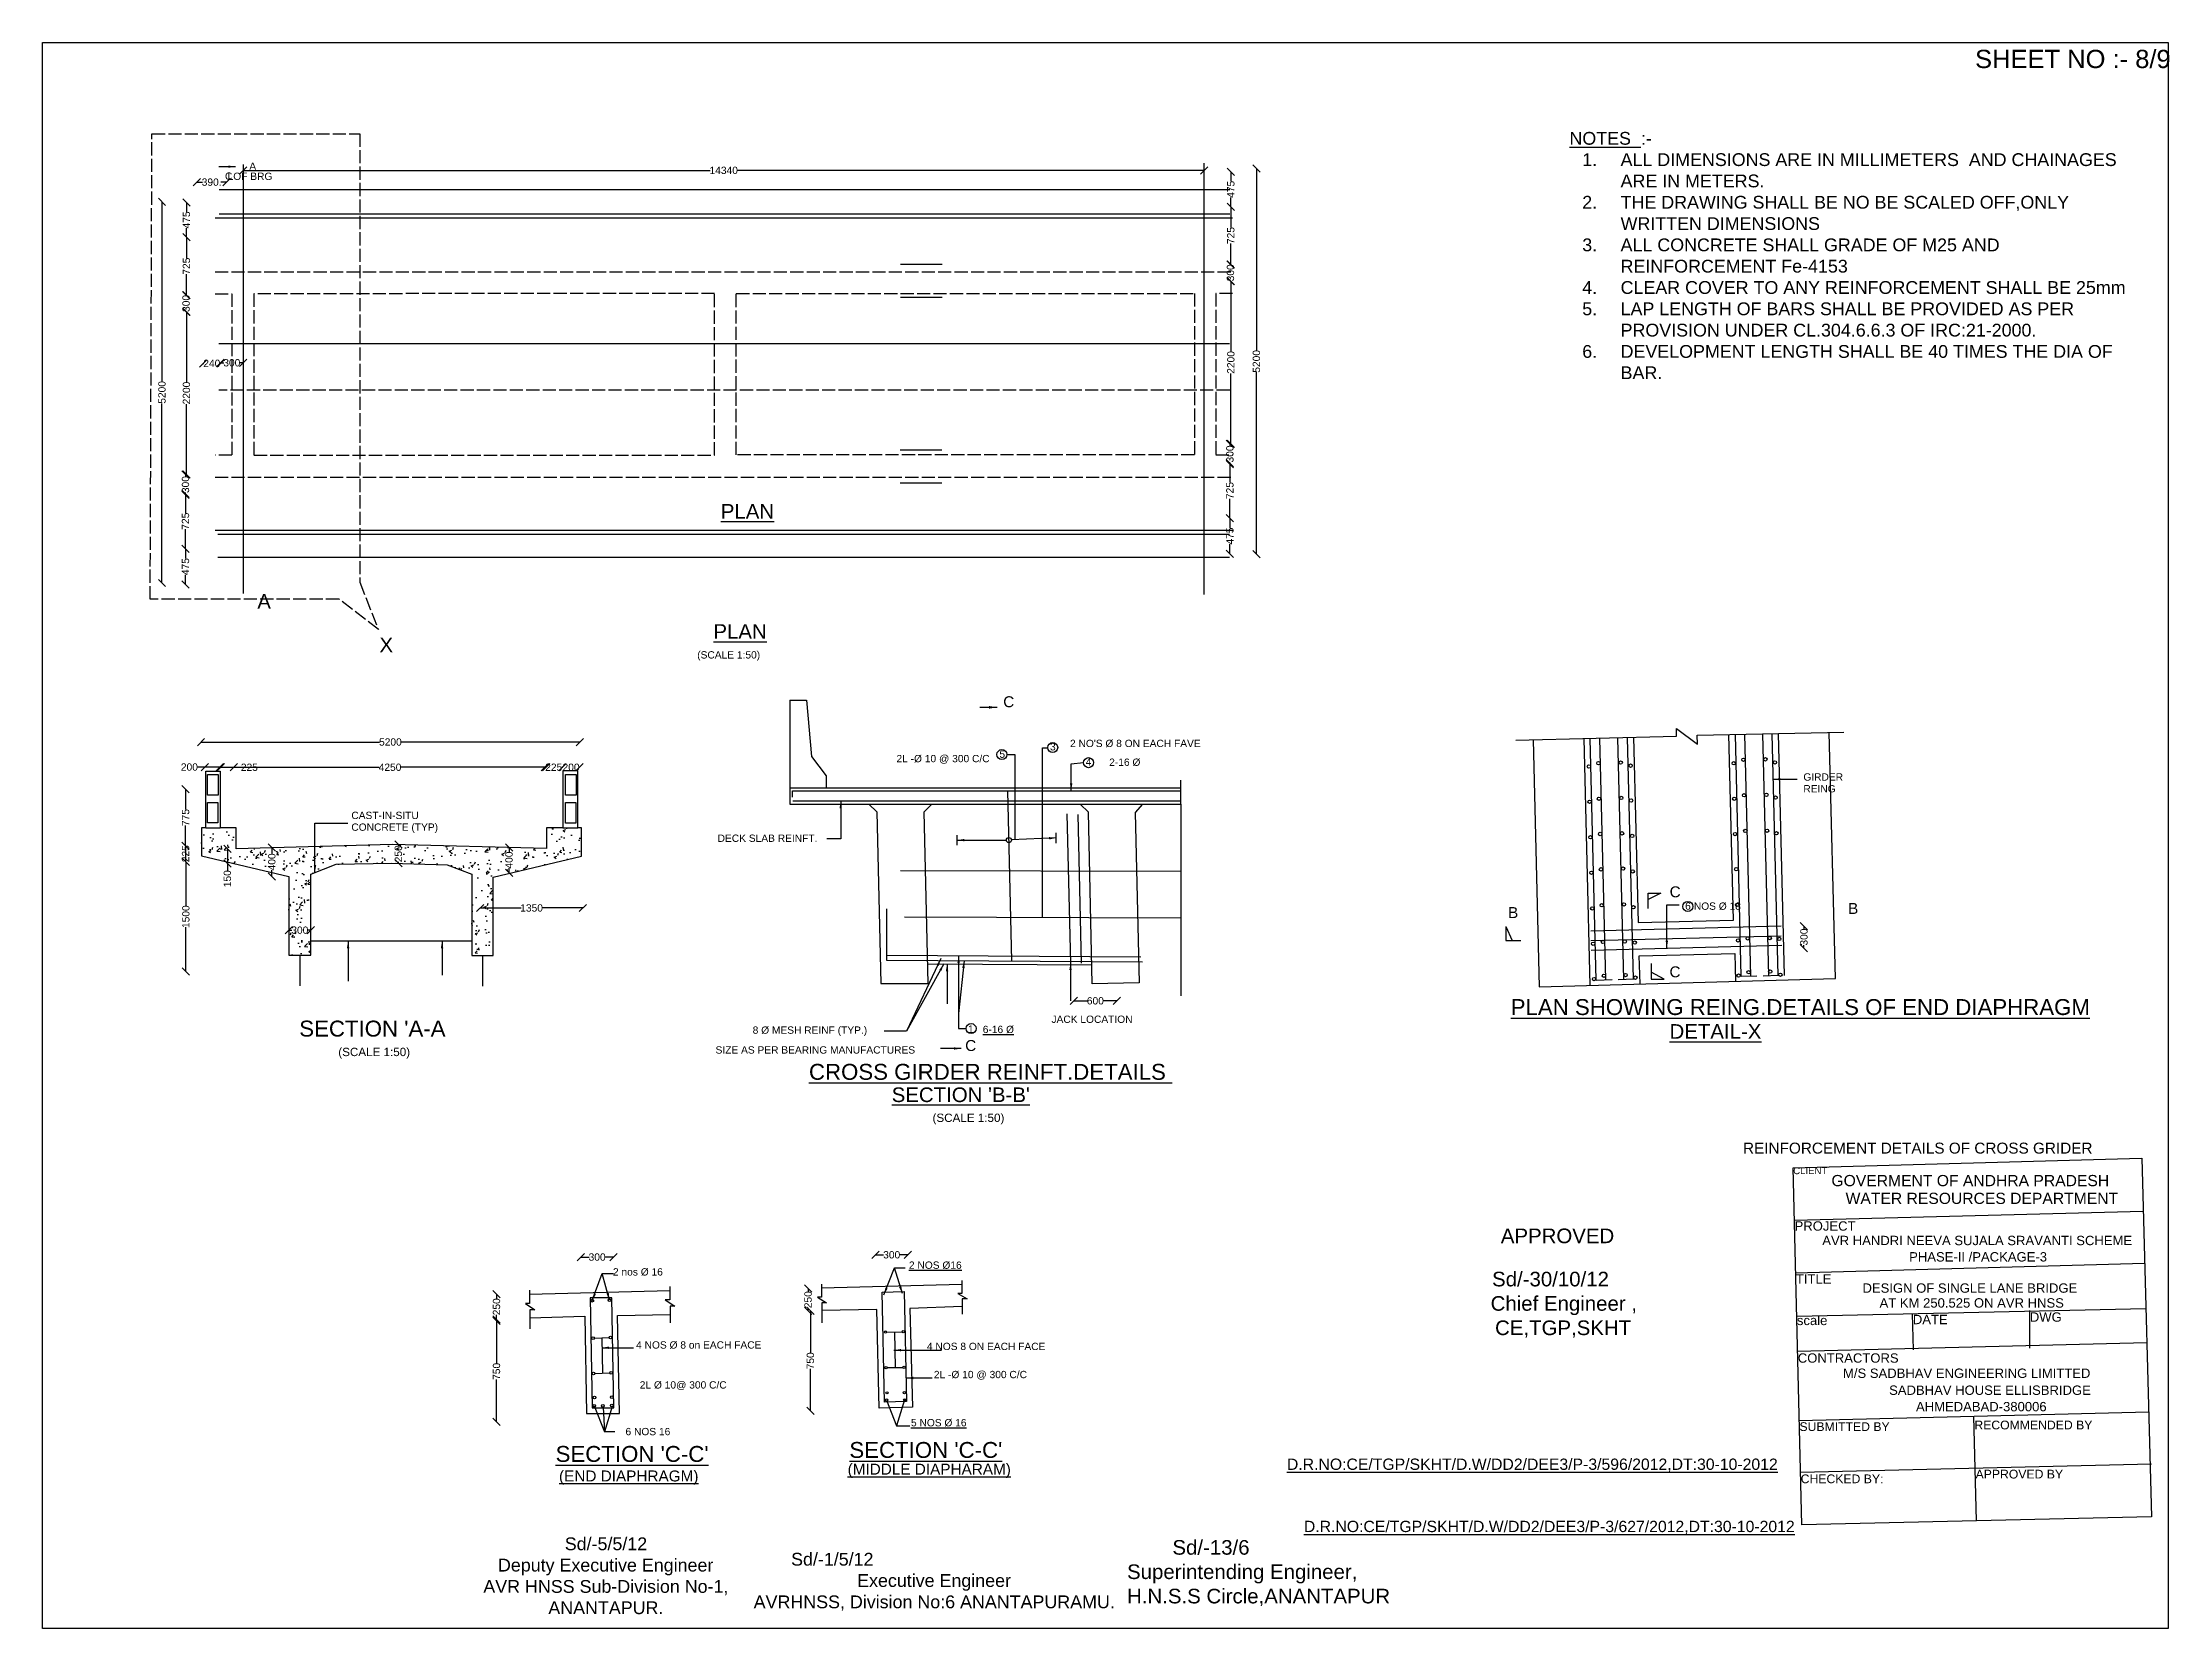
# Model space of a CAD drawing. Header units: millimetres. Extents: x -53448179 to 107255, y 2311 to 28685752.
# Drawn here: x -53448179 to -53419061, y 28664042 to 28685752 of the extents above.
import ezdxf

# ---------------------------------------------------------------- set-up
doc = ezdxf.new("R2010")
doc.units = ezdxf.units.MM
doc.header["$MEASUREMENT"] = 0
doc.linetypes.add('ACAD_ISO02W100', pattern=[15, 12, -3])
for name, color, linetype in [('DIMENSION', 7, 'Continuous'), ('DRAWING', 2, 'Continuous'), ('TEXT', 1, 'Continuous'), ('text1', 7, 'Continuous')]:
    doc.layers.add(name, color=color, linetype=linetype)
doc.styles.get("Standard").update_dxf_attribs({"font": 'arial.ttf', "height": 100})
doc.dimstyles.get("Standard").update_dxf_attribs({"dimtxt": 100, "dimasz": 100, "dimexe": 0.18, "dimexo": 0.0625, "dimgap": 0.09, "dimtad": 0, "dimdec": 0, "dimzin": 0, "dimdsep": 46, "dimtxsty": 'Standard', "dimblk": 'OBLIQUE', "dimcen": 0.09, "dimse1": 1, "dimse2": 1, "dimadec": 0, "dimazin": 0, "dimtfac": 1, "dimtdec": 0, "dimtofl": 0, "dimtmove": 0, "dimatfit": 3, "dimfxl": 1, "dimtolj": 1, "dimtzin": 0, "dimarcsym": 0})

msp = doc.modelspace()

# ---------------------------------------------------------------- texts
at = {"layer": 'DIMENSION', "color": 0}
for s, height, p in [('A', 100, (-53445348.4, 28684009.8)), ('C', 100, (-53445682.1, 28683874.1)), ('LOF BRG', 100, (-53445646, 28683871.2)), (' A', 200, (-53445316.7, 28678001.2)), ('X', 200, (-53443566.6, 28677406)), ('C', 150, (-53435027.4, 28676653.4)), ('C', 150, (-53425904.2, 28674051.4)), ('B', 150, (-53428116, 28673767.5)), ('B', 150, (-53423460.9, 28673823.5)), ('C', 150, (-53425906.1, 28672955.8)), ('C', 150, (-53435548.2, 28671947.1))]:
    msp.add_text(s, height=height, dxfattribs=at).set_placement(p)
at = {"layer": 'DRAWING', "color": 0}
msp.add_text('DECK SLAB REINFT.', height=100, dxfattribs=at).set_placement((-53438937.2, 28674810.2))
at = {"layer": 'TEXT', "color": 0}
for s, height, p in [('SHEET NO :- 8/9', 250, (-53421722.7, 28685402.6)), ('%%UPLAN', 200, (-53438893.6, 28679234.6)), ('%%UPLAN', 200, (-53438995.1, 28677590.2)), ('(SCALE 1:50)', 100, (-53439216.8, 28677320.1)), ("2 NO'S Ø 8 ON EACH FAVE ", 100, (-53434113, 28676108)), ('2L -Ø 10 @ 300 C/C ', 100, (-53436489.1, 28675900.2)), ('5', 100, (-53435079.7, 28675960.7)), ('3', 100, (-53434387.1, 28676062.1)), ('4', 100, (-53433897.7, 28675854.9)), ('2-16 Ø ', 100, (-53433576.5, 28675850.9)), ('GIRDER', 100, (-53424073.4, 28675648.4)), ('REING', 100, (-53424073.4, 28675487.7)), ('CAST-IN-SITU', 100, (-53443951.8, 28675122.6)), ('CONCRETE (TYP)', 100, (-53443951.8, 28674962)), ('6', 100, (-53425691.5, 28673881.4)), ('NOS Ø 18', 100, (-53425572.5, 28673880.5)), ('JACK LOCATION ', 100, (-53434367, 28672332)), ('%%UPLAN SHOWING REING.DETAILS OF END DIAPHRAGM', 217.842, (-53428080.1, 28672439.9)), ("SECTION 'A-A", 217.842, (-53444664.8, 28672145.3)), ('8 Ø MESH REINF (TYP.)', 100, (-53438457.6, 28672183.3)), ('1', 100, (-53435510.4, 28672196.6)), ('%%U6-16 Ø', 100, (-53435307.3, 28672192.8)), ('%%UDETAIL-X', 200, (-53425905.6, 28672114.9)), ('(SCALE 1:50)', 114.089, (-53444130.5, 28671877.4)), ('SIZE AS PER BEARING MANUFACTURES ', 100, (-53438965.6, 28671911.9)), ('%%UCROSS GIRDER REINFT.DETAILS ', 217.842, (-53437686.8, 28671553.1)), ("%%USECTION 'B-B'", 200, (-53436554.2, 28671248.4)), ('(SCALE 1:50)', 114.089, (-53435995, 28670976.1)), ('REINFORCEMENT DETAILS OF CROSS GRIDER ', 150, (-53424899.4, 28670542.8)), ('CLIENT ', 93.92, (-53424212, 28670261.3)), ('GOVERMENT OF ANDHRA PRADESH', 153.575, (-53423688.9, 28670096.7)), ('WATER RESOURCES DEPARTMENT ', 153.575, (-53423494.9, 28669853.4)), ('APPROVED', 200, (-53428215.1, 28669316.7)), ('PROJECT', 127.98, (-53424193.3, 28669487.8)), ('AVR HANDRI NEEVA SUJALA SRAVANTI SCHEME ', 127.979, (-53423814.4, 28669289.4)), ('PHASE-II /PACKAGE-3', 127.979, (-53422625.2, 28669065.7)), ('2 nos Ø 16', 100, (-53440370.2, 28668873.7)), ('%%U2 NOS Ø16', 100, (-53436318.1, 28668965.9)), ('TITLE  ', 127.98, (-53424175.7, 28668762.6)), ('DESIGN OF SINGLE LANE BRIDGE ', 127.979, (-53423263.8, 28668638.1)), ('scale ', 127.98, (-53424162, 28668195.2)), ('AT KM 250.525 ON AVR HNSS', 127.979, (-53423030.2, 28668434.9)), ('DATE', 127.98, (-53422574.3, 28668207.7)), ('DWG', 127.98, (-53420972.6, 28668241.3)), ('4 NOS Ø 8 on EACH FACE ', 100, (-53440053.2, 28667873.5)), ('4 NOS 8 ON EACH FACE ', 100, (-53436072.1, 28667853.6)), ('CONTRACTORS', 127.979, (-53424149.6, 28667680.3)), ('2L -Ø 10 @ 300 C/C', 100, (-53435977.1, 28667468.6)), ('M/S SADBHAV ENGINEERING LIMITTED', 127.979, (-53423530.9, 28667472.2)), ('2L Ø 10@ 300 C/C', 100, (-53440003.5, 28667326.5)), ('SADBHAV HOUSE ELLISBRIDGE ', 127.979, (-53422899.4, 28667240.1)), ('%%U5 NOS Ø 16', 100, (-53436290.2, 28666809.4)), ('AHMEDABAD-380006', 127.979, (-53422531.5, 28667015.1)), ('RECOMMENDED BY ', 119.666, (-53421732.2, 28666767.6)), ('6 NOS 16', 100, (-53440198.5, 28666687.7)), ("%%USECTION 'C-C'", 217.842, (-53437133.7, 28666377.1)), ('SUBMITTED BY', 119.666, (-53424127, 28666745.4)), ("%%USECTION 'C-C'", 217.842, (-53441155.1, 28666322.7)), ('%%U(MIDDLE DIAPHARAM)', 150, (-53437157.6, 28666148.3)), ('%%U(END DIAPHRAGM)', 150, (-53441108.5, 28666054.9)), ('CHECKED BY:', 119.666, (-53424109.7, 28666030.7)), ('APPROVED BY ', 119.666, (-53421715.6, 28666095.3))]:
    msp.add_text(s, height=height, dxfattribs=at).set_placement(p)
at = {"layer": 'TEXT', "color": 0, "insert": (-53427275.5, 28684528.5), "char_height": 175, "attachment_point": 1}
msp.add_mtext_dynamic_manual_height_columns('{\\LNOTES } :-\\P\\pi-525,l700,t700;1.^IALL DIMENSIONS ARE IN MILLIMETERS  AND CHAINAGES ARE IN METERS.\\P2.^ITHE DRAWING SHALL BE NO BE SCALED OFF,ONLY WRITTEN DIMENSIONS \\P3.^IALL CONCRETE SHALL GRADE OF M25 AND REINFORCEMENT Fe-4153\\P4.^ICLEAR COVER TO ANY REINFORCEMENT SHALL BE 25mm\\P5.^ILAP LENGTH OF BARS SHALL BE PROVIDED AS PER PROVISION UNDER CL.304.6.6.3 OF IRC:21-2000.\\P6.^IDEVELOPMENT LENGTH SHALL BE 40 TIMES THE DIA OF BAR.', width=7511.851, gutter_width=500, heights=[5092.4], dxfattribs=at)
at = {"layer": 'TEXT', "color": 0, "attachment_point": 1}
for s, insert, char_height, width in [('^I  Sd/-30/10/12 \\P\\pi935.4;Chief Engineer ,                          \\P\\pi996.11;CE,TGP,SKHT', (-53429290, 28668925.1), 200, 3835.607), ('\\pi1365.7;Sd/-5/5/12 \\P\\pi451.07;Deputy Executive Engineer  \\P\\pi250.77;AVR HNSS Sub-Division No-1, \\P\\pi1140.6;ANANTAPUR.', (-53442395.5, 28665288.7), 175, 3835.607), ('\\P        Sd/-13/6\\PSuperintending Engineer, H.N.S.S Circle,ANANTAPUR', (-53433331.9, 28665585.7), 200, 3953.487), ('^I^I^I^I^I^I^I^I^I^ISd/-1/5/12 \\P\\pi1604.3;Executive Engineer  \\P\\pi187.74;AVRHNSS, Division No:6 ANANTAPURAMU.', (-53438631.4, 28665369.3), 175, 5299.123)]:
    msp.add_mtext(s, dxfattribs=dict(at, insert=insert, char_height=char_height, width=width))
at = {"layer": 'text1', "color": 0}
for s, p in [('%%UD.R.NO:CE/TGP/SKHT/D.W/DD2/DEE3/P-3/596/2012,DT:30-10-2012', (-53431143.6, 28666213.4)), ('%%UD.R.NO:CE/TGP/SKHT/D.W/DD2/DEE3/P-3/627/2012,DT:30-10-2012', (-53430911.2, 28665361.8))]:
    msp.add_text(s, height=154.561, dxfattribs=at).set_placement(p)

# ---------------------------------------------------------------- blocks, each defined once
blk = doc.blocks.new('_Oblique')
at = {"color": 0, "linetype": 'ByBlock', "lineweight": -2}
blk.add_line((-0.5, -0.5), (0.5, 0.5), dxfattribs=at)
blk = doc.blocks.new('*D4')
at = {"layer": 'Defpoints', "color": 0, "transparency": 16777216}
for p in [(-53446010, 28676027), (-53440824, 28676177), (-53440824, 28676170)]:
    blk.add_point(p, dxfattribs=at)
at = {"layer": 'DRAWING', "color": 0, "lineweight": -2, "transparency": 16777216}
for p, q in [((-53446010, 28676177), (-53443566, 28676177)), ((-53440824, 28676177), (-53443268, 28676177))]:
    blk.add_line(p, q, dxfattribs=at)
at = {"layer": 'DRAWING', "color": 0, "lineweight": -2, "transparency": 16777216, "xscale": 100, "yscale": 100, "zscale": 100, "rotation": 180}
blk.add_blockref('_Oblique', (-53446010, 28676177), dxfattribs=at)
at = {"layer": 'DRAWING', "color": 0, "lineweight": -2, "transparency": 16777216, "xscale": 100, "yscale": 100, "zscale": 100}
blk.add_blockref('_Oblique', (-53440824, 28676177), dxfattribs=at)
at = {"layer": 'DRAWING', "color": 0, "transparency": 16777216, "insert": (-53443417, 28676177), "char_height": 100, "attachment_point": 5}
blk.add_mtext('\\A1;5200', dxfattribs=at)
blk = doc.blocks.new('*D5')
at = {"layer": 'Defpoints', "color": 0, "transparency": 16777216}
for p in [(-53446066, 28683841), (-53446066, 28683716), (-53445662, 28683716)]:
    blk.add_point(p, dxfattribs=at)
at = {"layer": 'DIMENSION', "color": 0, "lineweight": -2, "transparency": 16777216}
for p, q in [((-53446066, 28683841), (-53445991, 28683841)), ((-53445662, 28683841), (-53445737, 28683841))]:
    blk.add_line(p, q, dxfattribs=at)
at = {"layer": 'DIMENSION', "color": 0, "lineweight": -2, "transparency": 16777216, "xscale": 100, "yscale": 100, "zscale": 100, "rotation": 180}
blk.add_blockref('_Oblique', (-53446066, 28683841), dxfattribs=at)
at = {"layer": 'DIMENSION', "color": 0, "lineweight": -2, "transparency": 16777216, "xscale": 100, "yscale": 100, "zscale": 100}
blk.add_blockref('_Oblique', (-53445662, 28683841), dxfattribs=at)
at = {"layer": 'DIMENSION', "color": 0, "transparency": 16777216, "insert": (-53445864, 28683841), "char_height": 100, "attachment_point": 5}
blk.add_mtext('\\A1;390.', dxfattribs=at)
blk = doc.blocks.new('*D6')
at = {"layer": 'Defpoints', "color": 0, "transparency": 16777216}
for p in [(-53446048, 28683562), (-53446209, 28683086), (-53446048, 28683086)]:
    blk.add_point(p, dxfattribs=at)
at = {"layer": 'DIMENSION', "color": 0, "lineweight": -2, "transparency": 16777216}
for p, q in [((-53446209, 28683562), (-53446209, 28683437)), ((-53446209, 28683086), (-53446209, 28683211))]:
    blk.add_line(p, q, dxfattribs=at)
at = {"layer": 'DIMENSION', "color": 0, "lineweight": -2, "transparency": 16777216, "xscale": 100, "yscale": 100, "zscale": 100}
for p, rotation in [((-53446209, 28683562), 90), ((-53446209, 28683086), 270)]:
    blk.add_blockref('_Oblique', p, dxfattribs=dict(at, rotation=rotation))
at = {"layer": 'DIMENSION', "color": 0, "transparency": 16777216, "insert": (-53446209, 28683324), "char_height": 100, "attachment_point": 5, "rotation": 90}
blk.add_mtext('\\A1;475', dxfattribs=at)
blk = doc.blocks.new('*D7')
at = {"layer": 'Defpoints', "color": 0, "transparency": 16777216}
for p in [(-53446209, 28683086), (-53446209, 28682296), (-53446209, 28682296)]:
    blk.add_point(p, dxfattribs=at)
at = {"layer": 'DIMENSION', "color": 0, "lineweight": -2, "transparency": 16777216}
for p, q in [((-53446209, 28683086), (-53446209, 28682801)), ((-53446209, 28682296), (-53446209, 28682580))]:
    blk.add_line(p, q, dxfattribs=at)
at = {"layer": 'DIMENSION', "color": 0, "lineweight": -2, "transparency": 16777216, "xscale": 100, "yscale": 100, "zscale": 100}
for p, rotation in [((-53446209, 28683086), 90), ((-53446209, 28682296), 270)]:
    blk.add_blockref('_Oblique', p, dxfattribs=dict(at, rotation=rotation))
at = {"layer": 'DIMENSION', "color": 0, "transparency": 16777216, "insert": (-53446209, 28682691), "char_height": 100, "attachment_point": 5, "rotation": 90}
blk.add_mtext('\\A1;725', dxfattribs=at)
blk = doc.blocks.new('*D8')
at = {"layer": 'Defpoints', "color": 0, "transparency": 16777216}
for p in [(-53446214, 28682066), (-53446209, 28682296), (-53446209, 28682066)]:
    blk.add_point(p, dxfattribs=at)
at = {"layer": 'DIMENSION', "color": 0, "lineweight": -2, "transparency": 16777216}
for p, q in [((-53446214, 28682296), (-53446214, 28682291)), ((-53446214, 28682066), (-53446214, 28682071))]:
    blk.add_line(p, q, dxfattribs=at)
at = {"layer": 'DIMENSION', "color": 0, "lineweight": -2, "transparency": 16777216, "xscale": 100, "yscale": 100, "zscale": 100}
for p, rotation in [((-53446214, 28682296), 90), ((-53446214, 28682066), 270)]:
    blk.add_blockref('_Oblique', p, dxfattribs=dict(at, rotation=rotation))
at = {"layer": 'DIMENSION', "color": 0, "transparency": 16777216, "insert": (-53446214, 28682181), "char_height": 100, "attachment_point": 5, "rotation": 90}
blk.add_mtext('\\A1;300', dxfattribs=at)
blk = doc.blocks.new('*D9')
at = {"layer": 'Defpoints', "color": 0, "transparency": 16777216}
for p in [(-53446209, 28682066), (-53446209, 28679841), (-53446209, 28679841)]:
    blk.add_point(p, dxfattribs=at)
at = {"layer": 'DIMENSION', "color": 0, "lineweight": -2, "transparency": 16777216}
for p, q in [((-53446209, 28682066), (-53446209, 28681104)), ((-53446209, 28679841), (-53446209, 28680804))]:
    blk.add_line(p, q, dxfattribs=at)
at = {"layer": 'DIMENSION', "color": 0, "lineweight": -2, "transparency": 16777216, "xscale": 100, "yscale": 100, "zscale": 100}
for p, rotation in [((-53446209, 28682066), 90), ((-53446209, 28679841), 270)]:
    blk.add_blockref('_Oblique', p, dxfattribs=dict(at, rotation=rotation))
at = {"layer": 'DIMENSION', "color": 0, "transparency": 16777216, "insert": (-53446209, 28680954), "char_height": 100, "attachment_point": 5, "rotation": 90}
blk.add_mtext('\\A1;2200', dxfattribs=at)
blk = doc.blocks.new('*D10')
at = {"layer": 'Defpoints', "color": 0, "transparency": 16777216}
for p in [(-53446209, 28679841), (-53446222, 28679561), (-53446209, 28679561)]:
    blk.add_point(p, dxfattribs=at)
at = {"layer": 'DIMENSION', "color": 0, "lineweight": -2, "transparency": 16777216}
for p, q in [((-53446222, 28679841), (-53446222, 28679811)), ((-53446222, 28679561), (-53446222, 28679591))]:
    blk.add_line(p, q, dxfattribs=at)
at = {"layer": 'DIMENSION', "color": 0, "lineweight": -2, "transparency": 16777216, "xscale": 100, "yscale": 100, "zscale": 100}
for p, rotation in [((-53446222, 28679841), 90), ((-53446222, 28679561), 270)]:
    blk.add_blockref('_Oblique', p, dxfattribs=dict(at, rotation=rotation))
at = {"layer": 'DIMENSION', "color": 0, "transparency": 16777216, "insert": (-53446222, 28679701), "char_height": 100, "attachment_point": 5, "rotation": 90}
blk.add_mtext('\\A1;300', dxfattribs=at)
blk = doc.blocks.new('*D11')
at = {"layer": 'Defpoints', "color": 0, "transparency": 16777216}
for p in [(-53446222, 28679576), (-53446222, 28678823), (-53446222, 28678823)]:
    blk.add_point(p, dxfattribs=at)
at = {"layer": 'DIMENSION', "color": 0, "lineweight": -2, "transparency": 16777216}
for p, q in [((-53446222, 28679576), (-53446222, 28679310)), ((-53446222, 28678823), (-53446222, 28679089))]:
    blk.add_line(p, q, dxfattribs=at)
at = {"layer": 'DIMENSION', "color": 0, "lineweight": -2, "transparency": 16777216, "xscale": 100, "yscale": 100, "zscale": 100}
for p, rotation in [((-53446222, 28679576), 90), ((-53446222, 28678823), 270)]:
    blk.add_blockref('_Oblique', p, dxfattribs=dict(at, rotation=rotation))
at = {"layer": 'DIMENSION', "color": 0, "transparency": 16777216, "insert": (-53446222, 28679200), "char_height": 100, "attachment_point": 5, "rotation": 90}
blk.add_mtext('\\A1;725', dxfattribs=at)
blk = doc.blocks.new('*D12')
at = {"layer": 'Defpoints', "color": 0, "transparency": 16777216}
for p in [(-53446222, 28678823), (-53446222, 28678333), (-53446222, 28678333)]:
    blk.add_point(p, dxfattribs=at)
at = {"layer": 'DIMENSION', "color": 0, "lineweight": -2, "transparency": 16777216}
for p, q in [((-53446222, 28678823), (-53446222, 28678691)), ((-53446222, 28678333), (-53446222, 28678465))]:
    blk.add_line(p, q, dxfattribs=at)
at = {"layer": 'DIMENSION', "color": 0, "lineweight": -2, "transparency": 16777216, "xscale": 100, "yscale": 100, "zscale": 100}
for p, rotation in [((-53446222, 28678823), 90), ((-53446222, 28678333), 270)]:
    blk.add_blockref('_Oblique', p, dxfattribs=dict(at, rotation=rotation))
at = {"layer": 'DIMENSION', "color": 0, "transparency": 16777216, "insert": (-53446222, 28678578), "char_height": 100, "attachment_point": 5, "rotation": 90}
blk.add_mtext('\\A1;475', dxfattribs=at)
blk = doc.blocks.new('*D17')
at = {"layer": 'Defpoints', "color": 0, "transparency": 16777216}
for p in [(-53431751, 28683981), (-53431911, 28683505), (-53431751, 28683505)]:
    blk.add_point(p, dxfattribs=at)
at = {"layer": 'DIMENSION', "color": 0, "lineweight": -2, "transparency": 16777216}
for p, q in [((-53431911, 28683981), (-53431911, 28683856)), ((-53431911, 28683505), (-53431911, 28683630))]:
    blk.add_line(p, q, dxfattribs=at)
at = {"layer": 'DIMENSION', "color": 0, "lineweight": -2, "transparency": 16777216, "xscale": 100, "yscale": 100, "zscale": 100}
for p, rotation in [((-53431911, 28683981), 90), ((-53431911, 28683505), 270)]:
    blk.add_blockref('_Oblique', p, dxfattribs=dict(at, rotation=rotation))
at = {"layer": 'DIMENSION', "color": 0, "transparency": 16777216, "insert": (-53431911, 28683743), "char_height": 100, "attachment_point": 5, "rotation": 90}
blk.add_mtext('\\A1;475', dxfattribs=at)
blk = doc.blocks.new('*D18')
at = {"layer": 'Defpoints', "color": 0, "transparency": 16777216}
for p in [(-53431911, 28683505), (-53431911, 28682715), (-53431911, 28682715)]:
    blk.add_point(p, dxfattribs=at)
at = {"layer": 'DIMENSION', "color": 0, "lineweight": -2, "transparency": 16777216}
for p, q in [((-53431911, 28683505), (-53431911, 28683221)), ((-53431911, 28682715), (-53431911, 28683000))]:
    blk.add_line(p, q, dxfattribs=at)
at = {"layer": 'DIMENSION', "color": 0, "lineweight": -2, "transparency": 16777216, "xscale": 100, "yscale": 100, "zscale": 100}
for p, rotation in [((-53431911, 28683505), 90), ((-53431911, 28682715), 270)]:
    blk.add_blockref('_Oblique', p, dxfattribs=dict(at, rotation=rotation))
at = {"layer": 'DIMENSION', "color": 0, "transparency": 16777216, "insert": (-53431911, 28683110), "char_height": 100, "attachment_point": 5, "rotation": 90}
blk.add_mtext('\\A1;725', dxfattribs=at)
blk = doc.blocks.new('*D19')
at = {"layer": 'Defpoints', "color": 0, "transparency": 16777216}
for p in [(-53431911, 28682715), (-53431916, 28682486), (-53431911, 28682486)]:
    blk.add_point(p, dxfattribs=at)
at = {"layer": 'DIMENSION', "color": 0, "lineweight": -2, "transparency": 16777216}
for p, q in [((-53431916, 28682715), (-53431916, 28682711)), ((-53431916, 28682486), (-53431916, 28682490))]:
    blk.add_line(p, q, dxfattribs=at)
at = {"layer": 'DIMENSION', "color": 0, "lineweight": -2, "transparency": 16777216, "xscale": 100, "yscale": 100, "zscale": 100}
for p, rotation in [((-53431916, 28682715), 90), ((-53431916, 28682486), 270)]:
    blk.add_blockref('_Oblique', p, dxfattribs=dict(at, rotation=rotation))
at = {"layer": 'DIMENSION', "color": 0, "transparency": 16777216, "insert": (-53431916, 28682600), "char_height": 100, "attachment_point": 5, "rotation": 90}
blk.add_mtext('\\A1;300', dxfattribs=at)
blk = doc.blocks.new('*D13')
at = {"layer": 'Defpoints', "color": 0, "transparency": 16777216}
for p in [(-53431911, 28682486), (-53431911, 28680260), (-53431911, 28680260)]:
    blk.add_point(p, dxfattribs=at)
at = {"layer": 'DIMENSION', "color": 0, "lineweight": -2, "transparency": 16777216}
for p, q in [((-53431911, 28682486), (-53431911, 28681523)), ((-53431911, 28680260), (-53431911, 28681223))]:
    blk.add_line(p, q, dxfattribs=at)
at = {"layer": 'DIMENSION', "color": 0, "lineweight": -2, "transparency": 16777216, "xscale": 100, "yscale": 100, "zscale": 100}
for p, rotation in [((-53431911, 28682486), 90), ((-53431911, 28680260), 270)]:
    blk.add_blockref('_Oblique', p, dxfattribs=dict(at, rotation=rotation))
at = {"layer": 'DIMENSION', "color": 0, "transparency": 16777216, "insert": (-53431911, 28681373), "char_height": 100, "attachment_point": 5, "rotation": 90}
blk.add_mtext('\\A1;2200', dxfattribs=at)
blk = doc.blocks.new('*D14')
at = {"layer": 'Defpoints', "color": 0, "transparency": 16777216}
for p in [(-53431924, 28679980), (-53431911, 28680260), (-53431911, 28679980)]:
    blk.add_point(p, dxfattribs=at)
at = {"layer": 'DIMENSION', "color": 0, "lineweight": -2, "transparency": 16777216}
for p, q in [((-53431924, 28680260), (-53431924, 28680231)), ((-53431924, 28679980), (-53431924, 28680010))]:
    blk.add_line(p, q, dxfattribs=at)
at = {"layer": 'DIMENSION', "color": 0, "lineweight": -2, "transparency": 16777216, "xscale": 100, "yscale": 100, "zscale": 100}
for p, rotation in [((-53431924, 28680260), 90), ((-53431924, 28679980), 270)]:
    blk.add_blockref('_Oblique', p, dxfattribs=dict(at, rotation=rotation))
at = {"layer": 'DIMENSION', "color": 0, "transparency": 16777216, "insert": (-53431924, 28680120), "char_height": 100, "attachment_point": 5, "rotation": 90}
blk.add_mtext('\\A1;300', dxfattribs=at)
blk = doc.blocks.new('*D15')
at = {"layer": 'Defpoints', "color": 0, "transparency": 16777216}
for p in [(-53431924, 28679995), (-53431924, 28679243), (-53431924, 28679243)]:
    blk.add_point(p, dxfattribs=at)
at = {"layer": 'DIMENSION', "color": 0, "lineweight": -2, "transparency": 16777216}
for p, q in [((-53431924, 28679995), (-53431924, 28679729)), ((-53431924, 28679243), (-53431924, 28679508))]:
    blk.add_line(p, q, dxfattribs=at)
at = {"layer": 'DIMENSION', "color": 0, "lineweight": -2, "transparency": 16777216, "xscale": 100, "yscale": 100, "zscale": 100}
for p, rotation in [((-53431924, 28679995), 90), ((-53431924, 28679243), 270)]:
    blk.add_blockref('_Oblique', p, dxfattribs=dict(at, rotation=rotation))
at = {"layer": 'DIMENSION', "color": 0, "transparency": 16777216, "insert": (-53431924, 28679619), "char_height": 100, "attachment_point": 5, "rotation": 90}
blk.add_mtext('\\A1;725', dxfattribs=at)
blk = doc.blocks.new('*D16')
at = {"layer": 'Defpoints', "color": 0, "transparency": 16777216}
for p in [(-53431924, 28679243), (-53431924, 28678752), (-53431924, 28678752)]:
    blk.add_point(p, dxfattribs=at)
at = {"layer": 'DIMENSION', "color": 0, "lineweight": -2, "transparency": 16777216}
for p, q in [((-53431924, 28679243), (-53431924, 28679110)), ((-53431924, 28678752), (-53431924, 28678884))]:
    blk.add_line(p, q, dxfattribs=at)
at = {"layer": 'DIMENSION', "color": 0, "lineweight": -2, "transparency": 16777216, "xscale": 100, "yscale": 100, "zscale": 100}
for p, rotation in [((-53431924, 28679243), 90), ((-53431924, 28678752), 270)]:
    blk.add_blockref('_Oblique', p, dxfattribs=dict(at, rotation=rotation))
at = {"layer": 'DIMENSION', "color": 0, "transparency": 16777216, "insert": (-53431924, 28678997), "char_height": 100, "attachment_point": 5, "rotation": 90}
blk.add_mtext('\\A1;475', dxfattribs=at)
blk = doc.blocks.new('*D20')
at = {"layer": 'Defpoints', "color": 0, "transparency": 16777216}
for p in [(-53431823, 28684028), (-53431561, 28684028), (-53431697, 28678747)]:
    blk.add_point(p, dxfattribs=at)
at = {"layer": 'DIMENSION', "color": 0, "lineweight": -2, "transparency": 16777216}
for p, q in [((-53431561, 28684028), (-53431561, 28681537)), ((-53431561, 28678747), (-53431561, 28681239))]:
    blk.add_line(p, q, dxfattribs=at)
at = {"layer": 'DIMENSION', "color": 0, "lineweight": -2, "transparency": 16777216, "xscale": 100, "yscale": 100, "zscale": 100}
for p, rotation in [((-53431561, 28684028), 90), ((-53431561, 28678747), 270)]:
    blk.add_blockref('_Oblique', p, dxfattribs=dict(at, rotation=rotation))
at = {"layer": 'DIMENSION', "color": 0, "transparency": 16777216, "insert": (-53431561, 28681388), "char_height": 100, "attachment_point": 5, "rotation": 90}
blk.add_mtext('\\A1;5200', dxfattribs=at)
blk = doc.blocks.new('*D21')
at = {"layer": 'Defpoints', "color": 0, "transparency": 16777216}
for p in [(-53446544, 28683571), (-53446435, 28683571), (-53446302, 28678354)]:
    blk.add_point(p, dxfattribs=at)
at = {"layer": 'DIMENSION', "color": 0, "lineweight": -2, "transparency": 16777216}
for p, q in [((-53446544, 28683571), (-53446544, 28681112)), ((-53446544, 28678354), (-53446544, 28680813))]:
    blk.add_line(p, q, dxfattribs=at)
at = {"layer": 'DIMENSION', "color": 0, "lineweight": -2, "transparency": 16777216, "xscale": 100, "yscale": 100, "zscale": 100}
for p, rotation in [((-53446544, 28683571), 90), ((-53446544, 28678354), 270)]:
    blk.add_blockref('_Oblique', p, dxfattribs=dict(at, rotation=rotation))
at = {"layer": 'DIMENSION', "color": 0, "transparency": 16777216, "insert": (-53446544, 28680963), "char_height": 100, "attachment_point": 5, "rotation": 90}
blk.add_mtext('\\A1;5200', dxfattribs=at)
blk = doc.blocks.new('*D22')
at = {"layer": 'Defpoints', "color": 0, "transparency": 16777216}
for p in [(-53445958, 28675673), (-53445740, 28675834), (-53445740, 28675673)]:
    blk.add_point(p, dxfattribs=at)
at = {"layer": 'DIMENSION', "color": 0, "lineweight": -2, "transparency": 16777216}
for p, q in [((-53445958, 28675834), (-53446058, 28675834)), ((-53445740, 28675834), (-53445958, 28675834))]:
    blk.add_line(p, q, dxfattribs=at)
at = {"layer": 'DIMENSION', "color": 0, "lineweight": -2, "transparency": 16777216, "xscale": 100, "yscale": 100, "zscale": 100, "rotation": 180}
blk.add_blockref('_Oblique', (-53445958, 28675834), dxfattribs=at)
at = {"layer": 'DIMENSION', "color": 0, "lineweight": -2, "transparency": 16777216, "xscale": 100, "yscale": 100, "zscale": 100}
blk.add_blockref('_Oblique', (-53445740, 28675834), dxfattribs=at)
at = {"layer": 'DIMENSION', "color": 0, "transparency": 16777216, "insert": (-53446169, 28675834), "char_height": 100, "attachment_point": 5}
blk.add_mtext('\\A1;200', dxfattribs=at)
blk = doc.blocks.new('*D23')
at = {"layer": 'Defpoints', "color": 0, "transparency": 16777216}
for p in [(-53445751, 28675830), (-53445559, 28675842), (-53445559, 28675831)]:
    blk.add_point(p, dxfattribs=at)
at = {"layer": 'DIMENSION', "color": 0, "lineweight": -2, "transparency": 16777216}
for p, q in [((-53445751, 28675831), (-53445559, 28675831)), ((-53445559, 28675831), (-53445459, 28675831))]:
    blk.add_line(p, q, dxfattribs=at)
at = {"layer": 'DIMENSION', "color": 0, "lineweight": -2, "transparency": 16777216, "xscale": 100, "yscale": 100, "zscale": 100, "rotation": 180}
blk.add_blockref('_Oblique', (-53445751, 28675831), dxfattribs=at)
at = {"layer": 'DIMENSION', "color": 0, "lineweight": -2, "transparency": 16777216, "xscale": 100, "yscale": 100, "zscale": 100}
blk.add_blockref('_Oblique', (-53445559, 28675831), dxfattribs=at)
at = {"layer": 'DIMENSION', "color": 0, "transparency": 16777216, "insert": (-53445348, 28675831), "char_height": 100, "attachment_point": 5}
blk.add_mtext('\\A1;225', dxfattribs=at)
blk = doc.blocks.new('*D24')
at = {"layer": 'Defpoints', "color": 0, "transparency": 16777216}
for p in [(-53445559, 28675831), (-53441284, 28675831), (-53441284, 28675831)]:
    blk.add_point(p, dxfattribs=at)
at = {"layer": 'DIMENSION', "color": 0, "lineweight": -2, "transparency": 16777216}
for p, q in [((-53445559, 28675831), (-53443573, 28675831)), ((-53441284, 28675831), (-53443271, 28675831))]:
    blk.add_line(p, q, dxfattribs=at)
at = {"layer": 'DIMENSION', "color": 0, "lineweight": -2, "transparency": 16777216, "xscale": 100, "yscale": 100, "zscale": 100, "rotation": 180}
blk.add_blockref('_Oblique', (-53445559, 28675831), dxfattribs=at)
at = {"layer": 'DIMENSION', "color": 0, "lineweight": -2, "transparency": 16777216, "xscale": 100, "yscale": 100, "zscale": 100}
blk.add_blockref('_Oblique', (-53441284, 28675831), dxfattribs=at)
at = {"layer": 'DIMENSION', "color": 0, "transparency": 16777216, "insert": (-53443422, 28675831), "char_height": 100, "attachment_point": 5}
blk.add_mtext('\\A1;4250', dxfattribs=at)
blk = doc.blocks.new('*D25')
at = {"layer": 'Defpoints', "color": 0, "transparency": 16777216}
for p in [(-53441302, 28675831), (-53441060, 28675831), (-53441060, 28675831)]:
    blk.add_point(p, dxfattribs=at)
at = {"layer": 'DIMENSION', "color": 0, "lineweight": -2, "transparency": 16777216}
for p, q in [((-53441302, 28675831), (-53441293, 28675831)), ((-53441060, 28675831), (-53441069, 28675831))]:
    blk.add_line(p, q, dxfattribs=at)
at = {"layer": 'DIMENSION', "color": 0, "lineweight": -2, "transparency": 16777216, "xscale": 100, "yscale": 100, "zscale": 100, "rotation": 180}
blk.add_blockref('_Oblique', (-53441302, 28675831), dxfattribs=at)
at = {"layer": 'DIMENSION', "color": 0, "lineweight": -2, "transparency": 16777216, "xscale": 100, "yscale": 100, "zscale": 100}
blk.add_blockref('_Oblique', (-53441060, 28675831), dxfattribs=at)
at = {"layer": 'DIMENSION', "color": 0, "transparency": 16777216, "insert": (-53441181, 28675831), "char_height": 100, "attachment_point": 5}
blk.add_mtext('\\A1;225', dxfattribs=at)
blk = doc.blocks.new('*D26')
at = {"layer": 'Defpoints', "color": 0, "transparency": 16777216}
for p in [(-53441060, 28675831), (-53440827, 28675831), (-53440827, 28675831)]:
    blk.add_point(p, dxfattribs=at)
at = {"layer": 'DIMENSION', "color": 0, "lineweight": -2, "transparency": 16777216}
for p, q in [((-53441060, 28675831), (-53441055, 28675831)), ((-53440827, 28675831), (-53440832, 28675831))]:
    blk.add_line(p, q, dxfattribs=at)
at = {"layer": 'DIMENSION', "color": 0, "lineweight": -2, "transparency": 16777216, "xscale": 100, "yscale": 100, "zscale": 100, "rotation": 180}
blk.add_blockref('_Oblique', (-53441060, 28675831), dxfattribs=at)
at = {"layer": 'DIMENSION', "color": 0, "lineweight": -2, "transparency": 16777216, "xscale": 100, "yscale": 100, "zscale": 100}
blk.add_blockref('_Oblique', (-53440827, 28675831), dxfattribs=at)
at = {"layer": 'DIMENSION', "color": 0, "transparency": 16777216, "insert": (-53440944, 28675831), "char_height": 100, "attachment_point": 5}
blk.add_mtext('\\A1;200', dxfattribs=at)
blk = doc.blocks.new('*D27')
at = {"layer": 'Defpoints', "color": 0, "transparency": 16777216}
for p in [(-53446235, 28675531), (-53446235, 28674755), (-53446221, 28674755)]:
    blk.add_point(p, dxfattribs=at)
at = {"layer": 'DIMENSION', "color": 0, "lineweight": -2, "transparency": 16777216}
for p, q in [((-53446221, 28675531), (-53446221, 28675254)), ((-53446221, 28674755), (-53446221, 28675033))]:
    blk.add_line(p, q, dxfattribs=at)
at = {"layer": 'DIMENSION', "color": 0, "lineweight": -2, "transparency": 16777216, "xscale": 100, "yscale": 100, "zscale": 100}
for p, rotation in [((-53446221, 28675531), 90), ((-53446221, 28674755), 270)]:
    blk.add_blockref('_Oblique', p, dxfattribs=dict(at, rotation=rotation))
at = {"layer": 'DIMENSION', "color": 0, "transparency": 16777216, "insert": (-53446221, 28675143), "char_height": 100, "attachment_point": 5, "rotation": 90}
blk.add_mtext('\\A1;775', dxfattribs=at)
blk = doc.blocks.new('*D28')
at = {"layer": 'Defpoints', "color": 0, "transparency": 16777216}
for p in [(-53446221, 28674755), (-53446221, 28674540), (-53446221, 28674540)]:
    blk.add_point(p, dxfattribs=at)
at = {"layer": 'DIMENSION', "color": 0, "lineweight": -2, "transparency": 16777216}
blk.add_line((-53446221, 28674755), (-53446221, 28674540), dxfattribs=at)
at = {"layer": 'DIMENSION', "color": 0, "lineweight": -2, "transparency": 16777216, "xscale": 100, "yscale": 100, "zscale": 100}
for p, rotation in [((-53446221, 28674755), 90), ((-53446221, 28674540), 270)]:
    blk.add_blockref('_Oblique', p, dxfattribs=dict(at, rotation=rotation))
at = {"layer": 'DIMENSION', "color": 0, "transparency": 16777216, "insert": (-53446221, 28674648), "char_height": 100, "attachment_point": 5, "rotation": 90}
blk.add_mtext('\\A1;225', dxfattribs=at)
blk = doc.blocks.new('*D29')
at = {"layer": 'Defpoints', "color": 0, "transparency": 16777216}
for p in [(-53446221, 28674536), (-53446221, 28673037), (-53446217, 28673037)]:
    blk.add_point(p, dxfattribs=at)
at = {"layer": 'DIMENSION', "color": 0, "lineweight": -2, "transparency": 16777216}
for p, q in [((-53446217, 28674536), (-53446217, 28673931)), ((-53446217, 28673037), (-53446217, 28673642))]:
    blk.add_line(p, q, dxfattribs=at)
at = {"layer": 'DIMENSION', "color": 0, "lineweight": -2, "transparency": 16777216, "xscale": 100, "yscale": 100, "zscale": 100}
for p, rotation in [((-53446217, 28674536), 90), ((-53446217, 28673037), 270)]:
    blk.add_blockref('_Oblique', p, dxfattribs=dict(at, rotation=rotation))
at = {"layer": 'DIMENSION', "color": 0, "transparency": 16777216, "insert": (-53446217, 28673786), "char_height": 100, "attachment_point": 5, "rotation": 90}
blk.add_mtext('\\A1;1500', dxfattribs=at)
blk = doc.blocks.new('*D30')
at = {"layer": 'Defpoints', "color": 0, "transparency": 16777216}
for p in [(-53445649, 28674512), (-53445555, 28674512), (-53445529, 28674716)]:
    blk.add_point(p, dxfattribs=at)
at = {"layer": 'DIMENSION', "color": 0, "lineweight": -2, "transparency": 16777216}
for p, q in [((-53445649, 28674716), (-53445649, 28674512)), ((-53445649, 28674512), (-53445649, 28674412))]:
    blk.add_line(p, q, dxfattribs=at)
at = {"layer": 'DIMENSION', "color": 0, "lineweight": -2, "transparency": 16777216, "xscale": 100, "yscale": 100, "zscale": 100}
for p, rotation in [((-53445649, 28674716), 90), ((-53445649, 28674512), 270)]:
    blk.add_blockref('_Oblique', p, dxfattribs=dict(at, rotation=rotation))
at = {"layer": 'DIMENSION', "color": 0, "transparency": 16777216, "insert": (-53445649, 28674306), "char_height": 100, "attachment_point": 5, "rotation": 90}
blk.add_mtext('\\A1;150', dxfattribs=at)
blk = doc.blocks.new('*D31')
at = {"layer": 'Defpoints', "color": 0, "transparency": 16777216}
for p in [(-53444847, 28674735), (-53445040, 28674336), (-53444807, 28674336)]:
    blk.add_point(p, dxfattribs=at)
at = {"layer": 'DIMENSION', "color": 0, "lineweight": -2, "transparency": 16777216}
for p, q in [((-53445040, 28674735), (-53445040, 28674648)), ((-53445040, 28674336), (-53445040, 28674423))]:
    blk.add_line(p, q, dxfattribs=at)
at = {"layer": 'DIMENSION', "color": 0, "lineweight": -2, "transparency": 16777216, "xscale": 100, "yscale": 100, "zscale": 100}
for p, rotation in [((-53445040, 28674735), 90), ((-53445040, 28674336), 270)]:
    blk.add_blockref('_Oblique', p, dxfattribs=dict(at, rotation=rotation))
at = {"layer": 'DIMENSION', "color": 0, "transparency": 16777216, "insert": (-53445040, 28674536), "char_height": 100, "attachment_point": 5, "rotation": 90}
blk.add_mtext('\\A1;400', dxfattribs=at)
blk = doc.blocks.new('*D32')
at = {"layer": 'Defpoints', "color": 0, "transparency": 16777216}
for p in [(-53444807, 28673637), (-53444508, 28673637), (-53444508, 28673601)]:
    blk.add_point(p, dxfattribs=at)
at = {"layer": 'DIMENSION', "color": 0, "lineweight": -2, "transparency": 16777216}
for p, q in [((-53444807, 28673601), (-53444768, 28673601)), ((-53444508, 28673601), (-53444547, 28673601))]:
    blk.add_line(p, q, dxfattribs=at)
at = {"layer": 'DIMENSION', "color": 0, "lineweight": -2, "transparency": 16777216, "xscale": 100, "yscale": 100, "zscale": 100, "rotation": 180}
blk.add_blockref('_Oblique', (-53444807, 28673601), dxfattribs=at)
at = {"layer": 'DIMENSION', "color": 0, "lineweight": -2, "transparency": 16777216, "xscale": 100, "yscale": 100, "zscale": 100}
blk.add_blockref('_Oblique', (-53444508, 28673601), dxfattribs=at)
at = {"layer": 'DIMENSION', "color": 0, "transparency": 16777216, "insert": (-53444657, 28673601), "char_height": 100, "attachment_point": 5}
blk.add_mtext('\\A1;300', dxfattribs=at)
blk = doc.blocks.new('*D33')
at = {"layer": 'Defpoints', "color": 0, "transparency": 16777216}
for p in [(-53443357, 28674775), (-53443365, 28674519), (-53443308, 28674519)]:
    blk.add_point(p, dxfattribs=at)
at = {"layer": 'DIMENSION', "color": 0, "lineweight": -2, "transparency": 16777216}
for p, q in [((-53443308, 28674775), (-53443308, 28674758)), ((-53443308, 28674519), (-53443308, 28674536))]:
    blk.add_line(p, q, dxfattribs=at)
at = {"layer": 'DIMENSION', "color": 0, "lineweight": -2, "transparency": 16777216, "xscale": 100, "yscale": 100, "zscale": 100}
for p, rotation in [((-53443308, 28674775), 90), ((-53443308, 28674519), 270)]:
    blk.add_blockref('_Oblique', p, dxfattribs=dict(at, rotation=rotation))
at = {"layer": 'DIMENSION', "color": 0, "transparency": 16777216, "insert": (-53443308, 28674647), "char_height": 100, "attachment_point": 5, "rotation": 90}
blk.add_mtext('\\A1;250', dxfattribs=at)
blk = doc.blocks.new('*D34')
at = {"layer": 'Defpoints', "color": 0, "transparency": 16777216}
for p in [(-53441793, 28674734), (-53441793, 28674734), (-53441762, 28674388)]:
    blk.add_point(p, dxfattribs=at)
at = {"layer": 'DIMENSION', "color": 0, "lineweight": -2, "transparency": 16777216}
for p, q in [((-53441793, 28674734), (-53441793, 28674673)), ((-53441793, 28674388), (-53441793, 28674448))]:
    blk.add_line(p, q, dxfattribs=at)
at = {"layer": 'DIMENSION', "color": 0, "lineweight": -2, "transparency": 16777216, "xscale": 100, "yscale": 100, "zscale": 100}
for p, rotation in [((-53441793, 28674734), 90), ((-53441793, 28674388), 270)]:
    blk.add_blockref('_Oblique', p, dxfattribs=dict(at, rotation=rotation))
at = {"layer": 'DIMENSION', "color": 0, "transparency": 16777216, "insert": (-53441793, 28674561), "char_height": 100, "attachment_point": 5, "rotation": 90}
blk.add_mtext('\\A1;400', dxfattribs=at)
blk = doc.blocks.new('*D35')
at = {"layer": 'Defpoints', "color": 0, "transparency": 16777216}
for p in [(-53442187, 28673902), (-53440781, 28673905), (-53440781, 28673902)]:
    blk.add_point(p, dxfattribs=at)
at = {"layer": 'DIMENSION', "color": 0, "lineweight": -2, "transparency": 16777216}
for p, q in [((-53442187, 28673905), (-53441629, 28673905)), ((-53440781, 28673905), (-53441340, 28673905))]:
    blk.add_line(p, q, dxfattribs=at)
at = {"layer": 'DIMENSION', "color": 0, "lineweight": -2, "transparency": 16777216, "xscale": 100, "yscale": 100, "zscale": 100, "rotation": 180}
blk.add_blockref('_Oblique', (-53442187, 28673905), dxfattribs=at)
at = {"layer": 'DIMENSION', "color": 0, "lineweight": -2, "transparency": 16777216, "xscale": 100, "yscale": 100, "zscale": 100}
blk.add_blockref('_Oblique', (-53440781, 28673905), dxfattribs=at)
at = {"layer": 'DIMENSION', "color": 0, "transparency": 16777216, "insert": (-53441484, 28673905), "char_height": 100, "attachment_point": 5}
blk.add_mtext('\\A1;1350', dxfattribs=at)
blk = doc.blocks.new('*D36')
at = {"layer": 'Defpoints', "color": 0, "transparency": 16777216}
for p in [(-53434062, 28672540), (-53433470, 28672634), (-53433470, 28672540)]:
    blk.add_point(p, dxfattribs=at)
at = {"layer": 'DIMENSION', "color": 0, "lineweight": -2, "transparency": 16777216}
for p, q in [((-53434062, 28672634), (-53433876, 28672634)), ((-53433470, 28672634), (-53433655, 28672634))]:
    blk.add_line(p, q, dxfattribs=at)
at = {"layer": 'DIMENSION', "color": 0, "lineweight": -2, "transparency": 16777216, "xscale": 100, "yscale": 100, "zscale": 100, "rotation": 180}
blk.add_blockref('_Oblique', (-53434062, 28672634), dxfattribs=at)
at = {"layer": 'DIMENSION', "color": 0, "lineweight": -2, "transparency": 16777216, "xscale": 100, "yscale": 100, "zscale": 100}
blk.add_blockref('_Oblique', (-53433470, 28672634), dxfattribs=at)
at = {"layer": 'DIMENSION', "color": 0, "transparency": 16777216, "insert": (-53433766, 28672634), "char_height": 100, "attachment_point": 5}
blk.add_mtext('\\A1;600', dxfattribs=at)
blk = doc.blocks.new('*D37')
at = {"layer": 'Defpoints', "color": 0, "transparency": 16777216}
for p in [(-53424159, 28673656), (-53424065, 28673656), (-53424159, 28673357)]:
    blk.add_point(p, dxfattribs=at)
at = {"layer": 'DIMENSION', "color": 0, "lineweight": -2, "transparency": 16777216}
for p, q in [((-53424065, 28673656), (-53424065, 28673617)), ((-53424065, 28673357), (-53424065, 28673396))]:
    blk.add_line(p, q, dxfattribs=at)
at = {"layer": 'DIMENSION', "color": 0, "lineweight": -2, "transparency": 16777216, "xscale": 100, "yscale": 100, "zscale": 100}
for p, rotation in [((-53424065, 28673656), 90), ((-53424065, 28673357), 270)]:
    blk.add_blockref('_Oblique', p, dxfattribs=dict(at, rotation=rotation))
at = {"layer": 'DIMENSION', "color": 0, "transparency": 16777216, "insert": (-53424065, 28673507), "char_height": 100, "attachment_point": 5, "rotation": 90}
blk.add_mtext('\\A1;300', dxfattribs=at)
blk = doc.blocks.new('*D38')
at = {"layer": 'Defpoints', "color": 0, "transparency": 16777216}
for p in [(-53440809, 28669069), (-53440364, 28669126), (-53440364, 28669069)]:
    blk.add_point(p, dxfattribs=at)
at = {"layer": 'DIMENSION', "color": 0, "lineweight": -2, "transparency": 16777216}
for p, q in [((-53440809, 28669126), (-53440697, 28669126)), ((-53440364, 28669126), (-53440476, 28669126))]:
    blk.add_line(p, q, dxfattribs=at)
at = {"layer": 'DIMENSION', "color": 0, "lineweight": -2, "transparency": 16777216, "xscale": 100, "yscale": 100, "zscale": 100, "rotation": 180}
blk.add_blockref('_Oblique', (-53440809, 28669126), dxfattribs=at)
at = {"layer": 'DIMENSION', "color": 0, "lineweight": -2, "transparency": 16777216, "xscale": 100, "yscale": 100, "zscale": 100}
blk.add_blockref('_Oblique', (-53440364, 28669126), dxfattribs=at)
at = {"layer": 'DIMENSION', "color": 0, "transparency": 16777216, "insert": (-53440587, 28669126), "char_height": 100, "attachment_point": 5}
blk.add_mtext('\\A1;300', dxfattribs=at)
blk = doc.blocks.new('*D39')
at = {"layer": 'Defpoints', "color": 0, "transparency": 16777216}
for p in [(-53441964, 28668620), (-53441964, 28668272), (-53441964, 28668272)]:
    blk.add_point(p, dxfattribs=at)
at = {"layer": 'DIMENSION', "color": 0, "lineweight": -2, "transparency": 16777216}
for p, q in [((-53441964, 28668620), (-53441964, 28668557)), ((-53441964, 28668272), (-53441964, 28668335))]:
    blk.add_line(p, q, dxfattribs=at)
at = {"layer": 'DIMENSION', "color": 0, "lineweight": -2, "transparency": 16777216, "xscale": 100, "yscale": 100, "zscale": 100}
for p, rotation in [((-53441964, 28668620), 90), ((-53441964, 28668272), 270)]:
    blk.add_blockref('_Oblique', p, dxfattribs=dict(at, rotation=rotation))
at = {"layer": 'DIMENSION', "color": 0, "transparency": 16777216, "insert": (-53441964, 28668446), "char_height": 100, "attachment_point": 5, "rotation": 90}
blk.add_mtext('\\A1;250', dxfattribs=at)
blk = doc.blocks.new('*D40')
at = {"layer": 'Defpoints', "color": 0, "transparency": 16777216}
for p in [(-53441964, 28668253), (-53441964, 28666870), (-53441964, 28666870)]:
    blk.add_point(p, dxfattribs=at)
at = {"layer": 'DIMENSION', "color": 0, "lineweight": -2, "transparency": 16777216}
for p, q in [((-53441964, 28668253), (-53441964, 28667672)), ((-53441964, 28666870), (-53441964, 28667452))]:
    blk.add_line(p, q, dxfattribs=at)
at = {"layer": 'DIMENSION', "color": 0, "lineweight": -2, "transparency": 16777216, "xscale": 100, "yscale": 100, "zscale": 100}
for p, rotation in [((-53441964, 28668253), 90), ((-53441964, 28666870), 270)]:
    blk.add_blockref('_Oblique', p, dxfattribs=dict(at, rotation=rotation))
at = {"layer": 'DIMENSION', "color": 0, "transparency": 16777216, "insert": (-53441964, 28667562), "char_height": 100, "attachment_point": 5, "rotation": 90}
blk.add_mtext('\\A1;750', dxfattribs=at)
blk = doc.blocks.new('*D41')
at = {"layer": 'Defpoints', "color": 0, "transparency": 16777216}
for p in [(-53436774, 28669138), (-53436335, 28669157), (-53436335, 28669138)]:
    blk.add_point(p, dxfattribs=at)
at = {"layer": 'DIMENSION', "color": 0, "lineweight": -2, "transparency": 16777216}
for p, q in [((-53436774, 28669157), (-53436665, 28669157)), ((-53436335, 28669157), (-53436444, 28669157))]:
    blk.add_line(p, q, dxfattribs=at)
at = {"layer": 'DIMENSION', "color": 0, "lineweight": -2, "transparency": 16777216, "xscale": 100, "yscale": 100, "zscale": 100, "rotation": 180}
blk.add_blockref('_Oblique', (-53436774, 28669157), dxfattribs=at)
at = {"layer": 'DIMENSION', "color": 0, "lineweight": -2, "transparency": 16777216, "xscale": 100, "yscale": 100, "zscale": 100}
blk.add_blockref('_Oblique', (-53436335, 28669157), dxfattribs=at)
at = {"layer": 'DIMENSION', "color": 0, "transparency": 16777216, "insert": (-53436554, 28669157), "char_height": 100, "attachment_point": 5}
blk.add_mtext('\\A1;300', dxfattribs=at)
blk = doc.blocks.new('*D42')
at = {"layer": 'Defpoints', "color": 0, "transparency": 16777216}
for p in [(-53437715, 28668695), (-53437715, 28668391), (-53437699, 28668391)]:
    blk.add_point(p, dxfattribs=at)
at = {"layer": 'DIMENSION', "color": 0, "lineweight": -2, "transparency": 16777216}
for p, q in [((-53437699, 28668695), (-53437699, 28668654)), ((-53437699, 28668391), (-53437699, 28668432))]:
    blk.add_line(p, q, dxfattribs=at)
at = {"layer": 'DIMENSION', "color": 0, "lineweight": -2, "transparency": 16777216, "xscale": 100, "yscale": 100, "zscale": 100}
for p, rotation in [((-53437699, 28668695), 90), ((-53437699, 28668391), 270)]:
    blk.add_blockref('_Oblique', p, dxfattribs=dict(at, rotation=rotation))
at = {"layer": 'DIMENSION', "color": 0, "transparency": 16777216, "insert": (-53437699, 28668543), "char_height": 100, "attachment_point": 5, "rotation": 90}
blk.add_mtext('\\A1;250', dxfattribs=at)
blk = doc.blocks.new('*D43')
at = {"layer": 'Defpoints', "color": 0, "transparency": 16777216}
for p in [(-53437846, 28668391), (-53437846, 28667022), (-53437667, 28667022)]:
    blk.add_point(p, dxfattribs=at)
at = {"layer": 'DIMENSION', "color": 0, "lineweight": -2, "transparency": 16777216}
for p, q in [((-53437667, 28668391), (-53437667, 28667816)), ((-53437667, 28667022), (-53437667, 28667597))]:
    blk.add_line(p, q, dxfattribs=at)
at = {"layer": 'DIMENSION', "color": 0, "lineweight": -2, "transparency": 16777216, "xscale": 100, "yscale": 100, "zscale": 100}
for p, rotation in [((-53437667, 28668391), 90), ((-53437667, 28667022), 270)]:
    blk.add_blockref('_Oblique', p, dxfattribs=dict(at, rotation=rotation))
at = {"layer": 'DIMENSION', "color": 0, "transparency": 16777216, "insert": (-53437667, 28667706), "char_height": 100, "attachment_point": 5, "rotation": 90}
blk.add_mtext('\\A1;750', dxfattribs=at)
blk = doc.blocks.new('*D44')
at = {"layer": 'Defpoints', "color": 0, "transparency": 16777216}
for p in [(-53432277, 28684002), (-53445432, 28683741), (-53432277, 28683741)]:
    blk.add_point(p, dxfattribs=at)
at = {"layer": 'DIMENSION', "color": 0, "lineweight": -2, "transparency": 16777216}
for p, q in [((-53445432, 28684002), (-53439038, 28684002)), ((-53432277, 28684002), (-53438671, 28684002))]:
    blk.add_line(p, q, dxfattribs=at)
at = {"layer": 'DIMENSION', "color": 0, "lineweight": -2, "transparency": 16777216, "xscale": 100, "yscale": 100, "zscale": 100, "rotation": 180}
blk.add_blockref('_Oblique', (-53445432, 28684002), dxfattribs=at)
at = {"layer": 'DIMENSION', "color": 0, "lineweight": -2, "transparency": 16777216, "xscale": 100, "yscale": 100, "zscale": 100}
blk.add_blockref('_Oblique', (-53432277, 28684002), dxfattribs=at)
at = {"layer": 'DIMENSION', "color": 0, "transparency": 16777216, "insert": (-53438854, 28684002), "char_height": 100, "attachment_point": 5}
blk.add_mtext('\\A1;14340', dxfattribs=at)
blk = doc.blocks.new('*D45')
at = {"layer": 'Defpoints', "color": 0, "transparency": 16777216}
for p in [(-53445744, 28681368), (-53445432, 28681368), (-53445432, 28681368)]:
    blk.add_point(p, dxfattribs=at)
at = {"layer": 'DIMENSION', "color": 0, "lineweight": -2, "transparency": 16777216}
for p, q in [((-53445744, 28681368), (-53445698, 28681368)), ((-53445432, 28681368), (-53445477, 28681368))]:
    blk.add_line(p, q, dxfattribs=at)
at = {"layer": 'DIMENSION', "color": 0, "lineweight": -2, "transparency": 16777216, "xscale": 100, "yscale": 100, "zscale": 100, "rotation": 180}
blk.add_blockref('_Oblique', (-53445744, 28681368), dxfattribs=at)
at = {"layer": 'DIMENSION', "color": 0, "lineweight": -2, "transparency": 16777216, "xscale": 100, "yscale": 100, "zscale": 100}
blk.add_blockref('_Oblique', (-53445432, 28681368), dxfattribs=at)
at = {"layer": 'DIMENSION', "color": 0, "transparency": 16777216, "insert": (-53445588, 28681368), "char_height": 100, "attachment_point": 5}
blk.add_mtext('\\A1;300', dxfattribs=at)
blk = doc.blocks.new('*D46')
at = {"layer": 'Defpoints', "color": 0, "transparency": 16777216}
for p in [(-53445980, 28681368), (-53445980, 28681360), (-53445744, 28681368)]:
    blk.add_point(p, dxfattribs=at)
at = {"layer": 'DIMENSION', "color": 0, "lineweight": -2, "transparency": 16777216}
for p, q in [((-53445980, 28681360), (-53445973, 28681360)), ((-53445744, 28681360), (-53445751, 28681360))]:
    blk.add_line(p, q, dxfattribs=at)
at = {"layer": 'DIMENSION', "color": 0, "lineweight": -2, "transparency": 16777216, "xscale": 100, "yscale": 100, "zscale": 100, "rotation": 180}
blk.add_blockref('_Oblique', (-53445980, 28681360), dxfattribs=at)
at = {"layer": 'DIMENSION', "color": 0, "lineweight": -2, "transparency": 16777216, "xscale": 100, "yscale": 100, "zscale": 100}
blk.add_blockref('_Oblique', (-53445744, 28681360), dxfattribs=at)
at = {"layer": 'DIMENSION', "color": 0, "transparency": 16777216, "insert": (-53445862, 28681360), "char_height": 100, "attachment_point": 5}
blk.add_mtext('\\A1;240', dxfattribs=at)

# ---------------------------------------------------------------- dimensions: what is measured, and where the dimension line sits
at = {"layer": 'DIMENSION', "color": 0}
for base, p1, p2, text, picture, middle in [((-53432277.2, 28684001.6), (-53445431.8, 28683741.5), (-53432277.2, 28683741.5), '14340', '*D44', (-53438854.5, 28684001.6)), ((-53446066, 28683840.9), (-53445661.6, 28683716), (-53446066, 28683716), '390.', '*D5', (-53445863.8, 28683840.9)), ((-53445559.4, 28675830.6), (-53445751.1, 28675830.3), (-53445559.4, 28675841.7), '225', '*D23', (-53445347.6, 28675830.6)), ((-53441284.5, 28675830.6), (-53445559.4, 28675830.6), (-53441284.5, 28675830.6), '4250', '*D24', (-53443421.9, 28675830.6)), ((-53441060.1, 28675830.6), (-53441302.2, 28675830.6), (-53441060.1, 28675830.6), '225', '*D25', (-53441181.1, 28675830.6)), ((-53440827, 28675830.6), (-53441060.1, 28675830.6), (-53440827, 28675830.6), '200', '*D26', (-53440943.5, 28675830.6)), ((-53444508.1, 28673600.7), (-53444806.9, 28673637.2), (-53444508.1, 28673637.2), '300', '*D32', (-53444657.5, 28673600.7)), ((-53433469.6, 28672634), (-53434061.7, 28672540), (-53433469.6, 28672540), '600', '*D36', (-53433765.7, 28672634)), ((-53436334.8, 28669157.3), (-53436773.9, 28669137.5), (-53436334.8, 28669137.5), '300', '*D41', (-53436554.4, 28669157.3)), ((-53440364.3, 28669125.7), (-53440808.8, 28669068.9), (-53440364.3, 28669068.9), '300', '*D38', (-53440586.6, 28669125.7))]:
    dim = msp.add_linear_dim(base=base, p1=p1, p2=p2, text=text, dimstyle='Standard', dxfattribs=at)
    dim.commit()
    dim.dimension.update_dxf_attribs({"geometry": picture, "text_midpoint": middle})
for base, p1, p2, text, picture, middle in [((-53431560.7, 28684028.2), (-53431696.8, 28678747.3), (-53431823.1, 28684028.2), '5200', '*D20', (-53431560.7, 28681387.8)), ((-53431911.1, 28683505.4), (-53431750.5, 28683980.8), (-53431750.5, 28683505.4), '475', '*D17', (-53431911.1, 28683743.1)), ((-53446543.8, 28683571.3), (-53446301.9, 28678353.7), (-53446434.7, 28683571.3), '5200', '*D21', (-53446543.8, 28680962.5)), ((-53446208.8, 28683086.1), (-53446048.2, 28683561.5), (-53446048.2, 28683086.1), '475', '*D6', (-53446208.8, 28683323.8)), ((-53431911.1, 28682715), (-53431911.1, 28683505.4), (-53431911.1, 28682715), '725', '*D18', (-53431911.1, 28683110.2)), ((-53446208.8, 28682295.7), (-53446208.8, 28683086.1), (-53446208.8, 28682295.7), '725', '*D7', (-53446208.8, 28682690.9)), ((-53431916.3, 28682485.7), (-53431911.1, 28682715), (-53431911.1, 28682485.7), '300', '*D19', (-53431916.3, 28682600.4)), ((-53446214, 28682066.5), (-53446208.8, 28682295.7), (-53446208.8, 28682066.5), '300', '*D8', (-53446214, 28682181.1)), ((-53431911.1, 28680260.4), (-53431911.1, 28682485.7), (-53431911.1, 28680260.4), '2200', '*D13', (-53431911.1, 28681373)), ((-53446208.8, 28679841.1), (-53446208.8, 28682066.5), (-53446208.8, 28679841.1), '2200', '*D9', (-53446208.8, 28680953.8)), ((-53431924.1, 28679980.4), (-53431911.1, 28680260.4), (-53431911.1, 28679980.4), '300', '*D14', (-53431924.1, 28680120.4)), ((-53431924.1, 28679242.6), (-53431924.1, 28679995.2), (-53431924.1, 28679242.6), '725', '*D15', (-53431924.1, 28679618.9)), ((-53446221.8, 28679561.2), (-53446208.8, 28679841.1), (-53446208.8, 28679561.2), '300', '*D10', (-53446221.8, 28679701.1)), ((-53446221.8, 28678823.3), (-53446221.8, 28679576), (-53446221.8, 28678823.3), '725', '*D11', (-53446221.8, 28679199.7)), ((-53431924.1, 28678751.8), (-53431924.1, 28679242.6), (-53431924.1, 28678751.8), '475', '*D16', (-53431924.1, 28678997.2)), ((-53446221.8, 28678332.5), (-53446221.8, 28678823.3), (-53446221.8, 28678332.5), '475', '*D12', (-53446221.8, 28678577.9)), ((-53446220.6, 28674755.4), (-53446235.2, 28675531.2), (-53446235.2, 28674755.4), '775', '*D27', (-53446220.6, 28675143.3)), ((-53445649.1, 28674512), (-53445528.5, 28674715.7), (-53445555.2, 28674512), '150', '*D30', (-53445649.1, 28674306.3)), ((-53445039.9, 28674336.5), (-53444847.4, 28674734.9), (-53444806.9, 28674336.5), '400', '*D31', (-53445039.9, 28674535.7)), ((-53443308.1, 28674519.3), (-53443356.9, 28674775), (-53443365.1, 28674519.3), '250', '*D33', (-53443308.1, 28674647.1)), ((-53441793.5, 28674734.2), (-53441761.6, 28674387.6), (-53441793.5, 28674734.2), '400', '*D34', (-53441793.5, 28674560.9)), ((-53446216.8, 28673036.8), (-53446221, 28674535.8), (-53446221, 28673036.8), '1500', '*D29', (-53446216.8, 28673786.3)), ((-53424064.5, 28673656), (-53424158.9, 28673357.1), (-53424158.9, 28673656), '300', '*D37', (-53424064.5, 28673506.6)), ((-53441964.1, 28668272.2), (-53441964.1, 28668619.6), (-53441964.1, 28668272.2), '250', '*D39', (-53441964.1, 28668445.9)), ((-53441964.1, 28666870.1), (-53441964.1, 28668253.3), (-53441964.1, 28666870.1), '750', '*D40', (-53441964.1, 28667561.7))]:
    dim = msp.add_linear_dim(base=base, p1=p1, p2=p2, angle=90, text=text, dimstyle='Standard', dxfattribs=at)
    dim.commit()
    dim.dimension.update_dxf_attribs({"geometry": picture, "text_midpoint": middle})
at = {"layer": 'DIMENSION'}
for base, p2, text, picture, middle in [((-53445431.8, 28681368.2), (-53445431.8, 28681368.2), '300', '*D45', (-53445587.8, 28681368.2)), ((-53445980, 28681359.6), (-53445980, 28681368.2), '240', '*D46', (-53445861.9, 28681359.6))]:
    dim = msp.add_linear_dim(base=base, p1=(-53445743.8, 28681368.2), p2=p2, text=text, dimstyle='Standard', dxfattribs=at)
    dim.commit()
    dim.dimension.update_dxf_attribs({"geometry": picture, "text_midpoint": middle})
at = {"layer": 'DIMENSION', "color": 0}
for base, p1, p2, text, picture, middle in [((-53445739.6, 28675834), (-53445958, 28675673.2), (-53445739.6, 28675673.2), '200', '*D22', (-53446169.2, 28675834)), ((-53440780.8, 28673904.7), (-53442187.3, 28673902.2), (-53440780.8, 28673902.2), '1350', '*D35', (-53441484.1, 28673904.7))]:
    dim = msp.add_linear_dim(base=base, p1=p1, p2=p2, text=text, dimstyle='Standard', dxfattribs=at)
    dim.commit()
    dim.dimension.update_dxf_attribs({"geometry": picture, "text_midpoint": middle, "dimtype": 160})
for base, p1, p2, text, picture, middle in [((-53446220.6, 28674539.7), (-53446220.6, 28674755.4), (-53446220.6, 28674539.7), '225', '*D28', (-53446220.6, 28674647.5)), ((-53437699, 28668390.7), (-53437715.1, 28668695), (-53437715.1, 28668390.7), '250', '*D42', (-53437699, 28668542.8)), ((-53437667, 28667022.3), (-53437845.6, 28668390.7), (-53437845.6, 28667022.3), '750', '*D43', (-53437667, 28667706.5))]:
    dim = msp.add_linear_dim(base=base, p1=p1, p2=p2, angle=90, text=text, dimstyle='Standard', dxfattribs=at)
    dim.commit()
    dim.dimension.update_dxf_attribs({"geometry": picture, "text_midpoint": middle, "dimtype": 160})
at = {"layer": 'DRAWING', "color": 0}
dim = msp.add_linear_dim(base=(-53440824.3, 28676176.8), p1=(-53446010.1, 28676027.1), p2=(-53440824.3, 28676170.2), text='5200', dimstyle='Standard', dxfattribs=at)
dim.commit()
dim.dimension.update_dxf_attribs({"geometry": '*D4', "text_midpoint": (-53443417.2, 28676176.8), "dimtype": 160})

# ---------------------------------------------------------------- hatches: boundary and pattern name
at = {"layer": 'DRAWING'}
h = msp.add_hatch(dxfattribs=at)
h.set_pattern_fill('AR-CONC', color=0, scale=50, style=0)
h.set_pattern_definition([(50, (0, 0), (358.6300913, -31.3760675), [37.5, -412.5]), (355, (0, 0), (-69.3756668, 376.0960669), [30, -330]), (100.4514, (29.9, -2.6), (289.2546909, 344.719771), [31.870095, -350.571056]), (46.1842, (0, 100), (533.6205243, -82.7595072), [56.25, -618.75]), (96.6356, (44.47, 93.1), (467.3313528, 487.0589355), [47.805144, -525.8565]), (351.1842, (0, 100), (467.3309726, 487.0593005), [45, -495]), (21, (50, 75), (298.453526, -201.3094453), [37.5, -412.5]), (326, (50, 75), (121.657666, 362.5750225), [30, -330]), (71.4514, (74.87, 58.22), (420.1113143, 161.2652484), [31.870095, -350.571056]), (37.5, (0, 0), (6.07992766, 166.44692692), [0, -326, 0, -335, 0, -331.25]), (7.5, (0, 0), (131.5347687, 197.20585594), [0, -191, 0, -318.5, 0, -126.25]), (327.5, (-111.5, 0), (266.9112181, -11.27743587), [0, -125, 0, -390, 0, -517.5]), (317.5, (-161.5, 0), (291.5930847, 50.0524912), [0, -162.5, 0, -259, 0, -367.5])])
h.paths.add_polyline_path([(-53440800.2, 28675001.8), (-53440850.9, 28675001.8), (-53441054.2, 28675002.5), (-53441281.3, 28675002.5), (-53441281.3, 28674720.8), (-53443394.9, 28674775.9), (-53445528.5, 28674715.7), (-53445528.5, 28675001.2), (-53445749.7, 28675001.2), (-53445945.1, 28675001.2), (-53446004.4, 28675001.2), (-53446004.4, 28674617.3), (-53444806.9, 28674336.5), (-53444806.9, 28673258.7), (-53444508.1, 28673258.7), (-53444508.1, 28674369.1), (-53444158, 28674503.5), (-53443401.7, 28674520.4), (-53442638, 28674496), (-53442301.4, 28674368.4), (-53442301.4, 28673252.5), (-53442009.7, 28673252.5), (-53442009.7, 28674328.5), (-53440800.2, 28674616.4)])

# ---------------------------------------------------------------- linework, layer by layer
at = {"layer": 'DIMENSION', "color": 0}
msp.add_lwpolyline([(-53419078.7, 28664042.4), (-53448179.3, 28664042.4), (-53448179.3, 28685752.2), (-53419078.7, 28685752.2)], close=True, dxfattribs=at)
for points in [[(-53434976.2, 28676004.5), (-53434868.5, 28676004.5), (-53434869, 28674838.5)], [(-53434488.7, 28673772.9), (-53434488.7, 28676095.7), (-53434418.8, 28676098.4)], [(-53435657.1, 28674764.5), (-53435657.1, 28674903.5)], [(-53434300.8, 28674793.1), (-53434300.8, 28674932.2)], [(-53426197, 28673896), (-53426197, 28674108.9), (-53426022.9, 28674108.9), (-53426197, 28674019.1)], [(-53428146.2, 28673651), (-53428146.2, 28673460.1), (-53427943.1, 28673460.1)], [(-53428146.2, 28673651), (-53428059.1, 28673460.1)], [(-53426158.9, 28673146.4), (-53426158.9, 28672932.5), (-53425977, 28672932.5), (-53426158.9, 28673026.6)], [(-53436623.2, 28667168.4), (-53436487.1, 28666818)], [(-53436377.9, 28667172.4), (-53436487.1, 28666818)], [(-53440625.6, 28667091), (-53440488.1, 28666732.1)], [(-53440506.4, 28667073.1), (-53440488.1, 28666732.1)], [(-53440380.5, 28667082.9), (-53440488.1, 28666732.1)], [(-53440343.3, 28666732.1), (-53440488.1, 28666732.1)], [(-53436487.1, 28666818), (-53436306.9, 28666818)]]:
    msp.add_lwpolyline(points, dxfattribs=at)
at = {"layer": 'DIMENSION'}
for points in [[(-53444657.5, 28673258.7), (-53444657.5, 28672839.8)], [(-53442155.6, 28673252.5), (-53442155.6, 28672833.6)]]:
    msp.add_lwpolyline(points, dxfattribs=at)
at = {"layer": 'DIMENSION', "color": 0}
msp.add_circle((-53434949.3, 28674834.9), 35.3, dxfattribs=at)
at = {"layer": 'DRAWING', "color": 0, "linetype": 'ACAD_ISO02W100', "ltscale": 15}
for points in [[(-53446681.5, 28684504.5), (-53443835.6, 28684504.5), (-53443835.6, 28678365.8), (-53443581.2, 28677715.5), (-53444119.2, 28678131.6), (-53446705.3, 28678131.6), (-53446681.5, 28684504.5)], [(-53445818.2, 28682614.9), (-53431888.1, 28682614.9)], [(-53445818.2, 28682312.5), (-53445587.2, 28682312.5), (-53445587.2, 28680102.6), (-53445818.2, 28680102.6)], [(-53445286.1, 28682312.5), (-53445286.1, 28680102.6), (-53438977.9, 28680102.6), (-53438977.9, 28682318.8), (-53445286.1, 28682312.5)], [(-53431888.1, 28682319.1), (-53432118.9, 28682319.1), (-53432118.9, 28680106.3), (-53431888.1, 28680106.3)], [(-53431926.7, 28680993.2), (-53445764, 28680993.2)], [(-53445818.2, 28679803.5), (-53431888.1, 28679803.5)]]:
    msp.add_lwpolyline(points, dxfattribs=at)
at = {"layer": 'DRAWING', "color": 0}
for points in [[(-53445431.8, 28684082.2), (-53445431.8, 28678210)], [(-53432277.2, 28678194.5), (-53432277.2, 28684099.3)], [(-53445760.4, 28683741.5), (-53431925.1, 28683741.5)], [(-53445818.2, 28683354), (-53431888.1, 28683354)], [(-53445760.4, 28683408.5), (-53431925.1, 28683408.5)], [(-53436435.5, 28682719.4), (-53435864.3, 28682719.4)], [(-53436434.7, 28682266.5), (-53435864.2, 28682266.5)], [(-53445764.7, 28681634.2), (-53431929.6, 28681634.2)], [(-53436439.6, 28680178.9), (-53435868.4, 28680178.9)], [(-53436438.9, 28679726), (-53435868.4, 28679726)], [(-53445818.2, 28679076.6), (-53431888.1, 28679076.6)], [(-53431927.3, 28679018.9), (-53445777.6, 28679018.9)], [(-53431927.3, 28678701.2), (-53445777.6, 28678701.2)], [(-53437949.5, 28676748.9), (-53437949.5, 28675326), (-53436869.2, 28675326), (-53436005.6, 28675326), (-53432597.7, 28675326), (-53432597.7, 28675655.1)], [(-53437949.5, 28676748.9), (-53437720.3, 28676748.9), (-53437650.9, 28675976.6), (-53437451.3, 28675714.4), (-53437451.3, 28675551.1)], [(-53428010.6, 28676201.6), (-53425812.3, 28676256), (-53425812.3, 28676360.5), (-53425521.2, 28676147.4), (-53425529.3, 28676270.1), (-53423521.2, 28676310.4)], [(-53427774.3, 28676207.5), (-53427689, 28672827.5), (-53423631.2, 28672938), (-53423719.5, 28676306.4)], [(-53426990.4, 28672846.6), (-53427074, 28676224.8)], [(-53426908.3, 28672917.1), (-53426990.2, 28676226.9)], [(-53426778.4, 28672920.3), (-53426860.3, 28676230.1)], [(-53426532.8, 28672926.4), (-53426614.6, 28676236.1)], [(-53426399.3, 28672929.7), (-53426481.1, 28676239.4)], [(-53426400.4, 28676241.4), (-53426334.5, 28673707.1), (-53425028.1, 28673737.8), (-53425091.9, 28676278.9)], [(-53424922.7, 28672970.9), (-53425004.5, 28676280.6)], [(-53424792.5, 28672973.5), (-53424874.3, 28676283.2)], [(-53424546.6, 28672978.4), (-53424628.4, 28676288.2)], [(-53424420.2, 28672981), (-53424502.1, 28676290.7)], [(-53424333, 28672982.7), (-53424414.9, 28676292.5)], [(-53445945.1, 28675001.2), (-53446004.4, 28675001.2), (-53446004.4, 28674617.3), (-53444806.9, 28674336.5), (-53444806.9, 28673258.7), (-53444508.1, 28673258.7), (-53444508.1, 28674369.1), (-53444158, 28674503.5), (-53443401.7, 28674520.4), (-53442638, 28674496), (-53442301.4, 28674368.4), (-53442301.4, 28673252.5), (-53442009.7, 28673252.5), (-53442009.7, 28674328.5), (-53440800.2, 28674616.4), (-53440800.2, 28675001.8), (-53440850.9, 28675001.8), (-53440850.9, 28675781.9), (-53441054.2, 28675781.9), (-53441054.2, 28675002.5), (-53441281.3, 28675002.5), (-53441281.3, 28674720.8), (-53443394.9, 28674775.9), (-53445528.5, 28674715.7), (-53445528.5, 28675001.2), (-53445749.7, 28675001.2)], [(-53445945.1, 28675001.2), (-53445945.1, 28675780.2), (-53445749.7, 28675780.2), (-53445749.7, 28675001.2)], [(-53437949.5, 28675551.1), (-53432597.7, 28675551.1)], [(-53437911.7, 28675420.3), (-53437911.7, 28675510), (-53432597.7, 28675510)], [(-53432597.7, 28675367), (-53437907.7, 28675367)], [(-53436869.2, 28675326), (-53436759.3, 28675222.8), (-53436702.6, 28672873), (-53436053.9, 28672873), (-53436108.5, 28675220.5), (-53436005.6, 28675326)], [(-53434909, 28673179.4), (-53434965.7, 28675510)], [(-53433121.5, 28675326), (-53433222.3, 28675214.4), (-53433166.2, 28672882.2), (-53433810.2, 28672868.8), (-53433860.7, 28675218.9), (-53433974.2, 28675326)], [(-53432597.7, 28675326), (-53432597.7, 28672700.3)], [(-53434156.1, 28675195.5), (-53434106.2, 28673154.9)], [(-53434006.5, 28675185.8), (-53433959.7, 28673149.1)], [(-53445945.1, 28675001.2), (-53445749.7, 28675001.2)], [(-53441054.2, 28675002.5), (-53440850.9, 28675001.8)], [(-53436433.8, 28674419.7), (-53432597.7, 28674407.7)], [(-53436625.6, 28673893.4), (-53436625.6, 28673189.5), (-53433121.9, 28673168.9)], [(-53432597.7, 28673767.5), (-53436379.8, 28673778.2)], [(-53426985.1, 28673593.7), (-53424379.4, 28673660.6)], [(-53444508.1, 28673453.2), (-53442301.4, 28673453.2)], [(-53426981.9, 28673461.2), (-53424375.6, 28673524.9)], [(-53426979.1, 28673328.9), (-53424369.6, 28673395.7)], [(-53426309.1, 28672865.1), (-53426322.4, 28673251.3), (-53425013.3, 28673283.2), (-53425002.9, 28672900.7)], [(-53436625.6, 28673258.9), (-53433141.9, 28673235.4)], [(-53436060.2, 28673141.7), (-53433812.6, 28673126.6)], [(-53426908.3, 28672917.1), (-53426690, 28672925.8)], [(-53426607.4, 28672926.2), (-53426389, 28672935)], [(-53424922.7, 28672970.9), (-53424708.2, 28672975.1)], [(-53424420.2, 28672981), (-53424622.3, 28672972.7)], [(-53441512.5, 28668673.4), (-53441512.5, 28668488.7), (-53441568.3, 28668488.7), (-53441439.4, 28668405.9), (-53441509.1, 28668405.9), (-53441509.1, 28668144.4)], [(-53441512.5, 28668620.2), (-53439590.6, 28668669.6)], [(-53439590.6, 28668723.5), (-53439590.6, 28668538.8), (-53439654.5, 28668538.8), (-53439521, 28668452.2), (-53439589.2, 28668452.2), (-53439589.2, 28668224.2)], [(-53437514, 28668755), (-53437514, 28668577.3), (-53437571, 28668577.3), (-53437444.6, 28668499.2), (-53437510.8, 28668499.2), (-53437510.8, 28668228.2)], [(-53437514, 28668705.7), (-53435592.1, 28668756.6)], [(-53436684.9, 28668646.2), (-53436383.2, 28668655.6), (-53436350.8, 28667148.2), (-53436651.7, 28667141.3), (-53436684.9, 28668646.2)], [(-53435592.1, 28668803.9), (-53435592.1, 28668629.4), (-53435648.6, 28668629.4), (-53435521.9, 28668554.4), (-53435591.1, 28668554.4), (-53435591.1, 28668346.2)], [(-53441509.1, 28668294.1), (-53440757.4, 28668317.2), (-53440730.8, 28666985.2), (-53440281.3, 28666985.2), (-53440307.1, 28668328.3), (-53439589.2, 28668338.2)], [(-53440653.7, 28667060.9), (-53440356.9, 28667060.9), (-53440387.4, 28668568.6), (-53440680.9, 28668566.3), (-53440653.7, 28667060.9)], [(-53435591.1, 28668450.3), (-53436304.4, 28668423.6), (-53436269.1, 28667071.4), (-53436727, 28667057.1), (-53436758.1, 28668409.2), (-53437510.8, 28668393.4)], [(-53436623.3, 28668099.3), (-53436411.4, 28668103.7)], [(-53436517.4, 28668101.5), (-53436507.7, 28667614.6)], [(-53440624.9, 28668018.4), (-53440423.3, 28668025.5)], [(-53440524.1, 28668021.9), (-53440514.1, 28667536.8)], [(-53440616.5, 28667533), (-53440411.8, 28667540.6)], [(-53436614.8, 28667612.5), (-53436401.1, 28667616.7)]]:
    msp.add_lwpolyline(points, dxfattribs=at)
at = {"layer": 'DRAWING', "color": 0, "linetype": 'ACAD_ISO02W100', "ltscale": 15}
msp.add_lwpolyline([(-53438681.7, 28682319.1), (-53432409.7, 28682319.1), (-53432409.7, 28680106.3), (-53438681.7, 28680106.3)], close=True, dxfattribs=at)
at = {"layer": 'DRAWING', "color": 0}
for points in [[(-53445919.2, 28675733.9), (-53445774.3, 28675733.9), (-53445774.3, 28675451.1), (-53445919.2, 28675451.1)], [(-53441019.3, 28675732.6), (-53440875.9, 28675732.6), (-53440875.9, 28675450.1), (-53441019.3, 28675450.1)], [(-53445919.2, 28675348.8), (-53445777.6, 28675348.8), (-53445777.6, 28675069.3), (-53445919.2, 28675069.3)], [(-53441019.3, 28675349.3), (-53440876.6, 28675349.3), (-53440876.6, 28675067.7), (-53441019.3, 28675067.7)]]:
    msp.add_lwpolyline(points, close=True, dxfattribs=at)
for centre, radius in [((-53426880, 28675887.5), 23), ((-53426574.5, 28675896), 23), ((-53425026.5, 28675885.7), 23), ((-53424893.6, 28675934.1), 23), ((-53424592.1, 28675940), 23), ((-53424463.2, 28675897.5), 23), ((-53427008.9, 28675841.7), 23), ((-53426439.4, 28675853.4), 23), ((-53427000.8, 28675359.6), 23), ((-53426871.3, 28675401.1), 23), ((-53426566, 28675412.5), 23), ((-53426431.8, 28675376.6), 23), ((-53425019.9, 28675401.2), 23), ((-53424885.8, 28675447.7), 23), ((-53424579.3, 28675454.1), 23), ((-53424453.4, 28675417.2), 23), ((-53426988.8, 28674873.3), 23), ((-53426855.3, 28674917.7), 23), ((-53426555, 28674926.9), 23), ((-53426417.3, 28674891.6), 23), ((-53425007.3, 28674916.2), 23), ((-53424867.9, 28674960.7), 23), ((-53424570.8, 28674962.3), 23), ((-53424442.4, 28674928.1), 23), ((-53426844, 28674434), 23), ((-53426541.6, 28674444.1), 23), ((-53424992.7, 28674436.7), 23), ((-53426975.4, 28674388), 23), ((-53426408.3, 28674405.5), 23), ((-53426964.1, 28673899.5), 23), ((-53426833, 28673942.9), 23), ((-53426529.6, 28673954.6), 23), ((-53426399.1, 28673914.5), 23), ((-53424979.7, 28673947.5), 23), ((-53426951, 28673414.9), 23), ((-53426816.9, 28673440.5), 23), ((-53426518, 28673446.1), 23), ((-53426381.9, 28673432.2), 23), ((-53424967.5, 28673461.6), 23), ((-53424834, 28673489.3), 23), ((-53424533.1, 28673494), 23), ((-53424402.7, 28673482.3), 23), ((-53426804.2, 28672977.6), 23), ((-53426507, 28672986.2), 23), ((-53424959.7, 28672979.8), 23), ((-53424822.1, 28673025.4), 23), ((-53424526, 28673033.6), 23), ((-53424387.9, 28672990.6), 23), ((-53426938.3, 28672931), 23), ((-53426372.8, 28672951.3), 23), ((-53440652.7, 28668529.7), 18.5), ((-53440416.8, 28668536.6), 18.5), ((-53440643.3, 28668017.4), 18.5), ((-53440404.8, 28668026.1), 18.5), ((-53436638.9, 28668099.3), 15.6), ((-53436395.8, 28668104.1), 15.6), ((-53440635, 28667533), 18.5), ((-53440393.3, 28667541.2), 18.5), ((-53436630.4, 28667612.5), 15.6), ((-53436385.5, 28667617), 15.6), ((-53440624.5, 28667205.6), 18.5), ((-53440385, 28667210.2), 18.5), ((-53436623.2, 28667168.4), 15.6), ((-53436620.3, 28667267.6), 15.6), ((-53436379.5, 28667271), 15.6), ((-53436377.9, 28667172.4), 15.6), ((-53440625.6, 28667091), 18.5), ((-53440507.4, 28667091.6), 18.5), ((-53440385, 28667093.1), 18.5)]:
    msp.add_circle(centre, radius, dxfattribs=at)
at = {"layer": 'TEXT', "color": 0}
for points in [[(-53419306.5, 28665572.7), (-53424096, 28665462), (-53424214.1, 28670348.6), (-53419443.3, 28670479.1)], [(-53419440.8, 28670479.2), (-53419306.5, 28665572.7)], [(-53419420.8, 28669748.4), (-53424196.6, 28669625.4)], [(-53419401.4, 28669040.3), (-53424179.2, 28668904)], [(-53419384.3, 28668416.7), (-53424164.9, 28668313.3)], [(-53422564.2, 28667854.5), (-53422578.3, 28668347.6)], [(-53420972.6, 28667879.5), (-53420972.6, 28668393.9)], [(-53419371.6, 28667950.8), (-53424153.3, 28667832.9)], [(-53419345.7, 28667003), (-53424130.4, 28666885.6)], [(-53421701.3, 28665517.4), (-53421738, 28666944.3)], [(-53419306.5, 28666292.3), (-53424113.3, 28666179.3)]]:
    msp.add_lwpolyline(points, dxfattribs=at)
for centre in [(-53435045, 28676004.5), (-53434350.1, 28676101.1), (-53433858.5, 28675894.6), (-53425654.5, 28673927), (-53435467.5, 28672253.8)]:
    msp.add_circle(centre, 68.8, dxfattribs=at)

msp.set_redraw_order([(e.dxf.handle, doc.entitydb.next_handle()) for e in msp.query("TEXT MTEXT ATTDEF DIMENSION ARC_DIMENSION")])  # texts and dimensions are drawn at this point

# ---------------------------------------------------------------- leaders
at = {"layer": 'DIMENSION', "color": 0}
for points, override in [([(-53445537.4, 28684053), (-53445764.9, 28684053)], {"dimgap": 0.09, "dimtad": 0}), ([(-53435111.5, 28676651.6), (-53435348.6, 28676651.6)], {"dimasz": 110, "dimgap": 0.09, "dimtad": 0}), ([(-53434096.9, 28675510), (-53434096.9, 28675878.2), (-53433927.3, 28675894.6)], {"dimgap": 0.09, "dimtad": 0}), ([(-53424486.6, 28675666.9), (-53424158.8, 28675666.9)], {"dimgap": 0.09, "dimtad": 0}), ([(-53437252.7, 28675367), (-53437252.7, 28674850.7), (-53437442.2, 28674850.7)], {"dimgap": 0.09, "dimtad": 0}), ([(-53444449.4, 28674391.6), (-53444449.4, 28675065.6), (-53443999, 28675065.6)], {"dimgap": 0.09, "dimtad": 0}), ([(-53435658.7, 28674834), (-53434983.6, 28674834)], {"dimgap": 0.09, "dimtad": 0}), ([(-53434299, 28674864), (-53434914, 28674836.4)], {"dimgap": 0.09, "dimtad": 0}), ([(-53425942.5, 28673355.5), (-53425942.5, 28673948.8), (-53425771.7, 28673947)], {"dimgap": 0.09, "dimtad": 0}), ([(-53443996.1, 28673453.2), (-53443996.1, 28672905.3)], {"dimgap": 0.09, "dimtad": 0}), ([(-53442709.6, 28673453.2), (-53442709.6, 28672984.6)], {"dimgap": 0.09, "dimtad": 0}), ([(-53435880.1, 28673212.5), (-53436350.9, 28672220.2), (-53436655.1, 28672220.2)], {"dimgap": 0.09, "dimtad": 0}), ([(-53435839.2, 28673140.2), (-53436350.9, 28672220.2)], {"dimgap": 0.09, "dimtad": 0}), ([(-53435796.2, 28673140), (-53435796.2, 28672594.8)], {"dimgap": 0.09, "dimtad": 0}), ([(-53435638.1, 28673252.3), (-53435638.1, 28672256.9), (-53435536.2, 28672255.1)], {"dimgap": 0.09, "dimtad": 0}), ([(-53435562.1, 28673183.2), (-53435638.1, 28672458.4)], {"dimgap": 0.09, "dimtad": 0}), ([(-53434106.2, 28673154.9), (-53434106.2, 28672633.6)], {"dimgap": 0.09, "dimtad": 0}), ([(-53435601.1, 28671981.7), (-53435885.2, 28671981.7)], {"dimgap": 0.09, "dimtad": 0}), ([(-53436661.5, 28668608.4), (-53436518, 28668980.1)], {"dimgap": 0.09, "dimtad": 0}), ([(-53436408.2, 28668626.1), (-53436518, 28668980.1), (-53436368.5, 28668980.1)], {"dimgap": 0.09, "dimtad": 0}), ([(-53440652.7, 28668529.7), (-53440515.7, 28668900.5)], {"dimgap": 0.09, "dimtad": 0}), ([(-53440416.8, 28668536.6), (-53440515.7, 28668900.5), (-53440363.9, 28668900.5)], {"dimgap": 0.09, "dimtad": 0}), ([(-53440522.9, 28667884.9), (-53440090.4, 28667884.9)], {"dimgap": 0.09, "dimtad": 0}), ([(-53436524.9, 28667852), (-53435874.6, 28667852)], {"dimgap": 0.09, "dimtad": 0}), ([(-53436357.7, 28667471), (-53435998.5, 28667471)], {"dimgap": 0.09, "dimtad": 0})]:
    msp.add_leader(points, dimstyle='Standard', override=override, dxfattribs=at)

doc.saveas('drawing.dxf')
